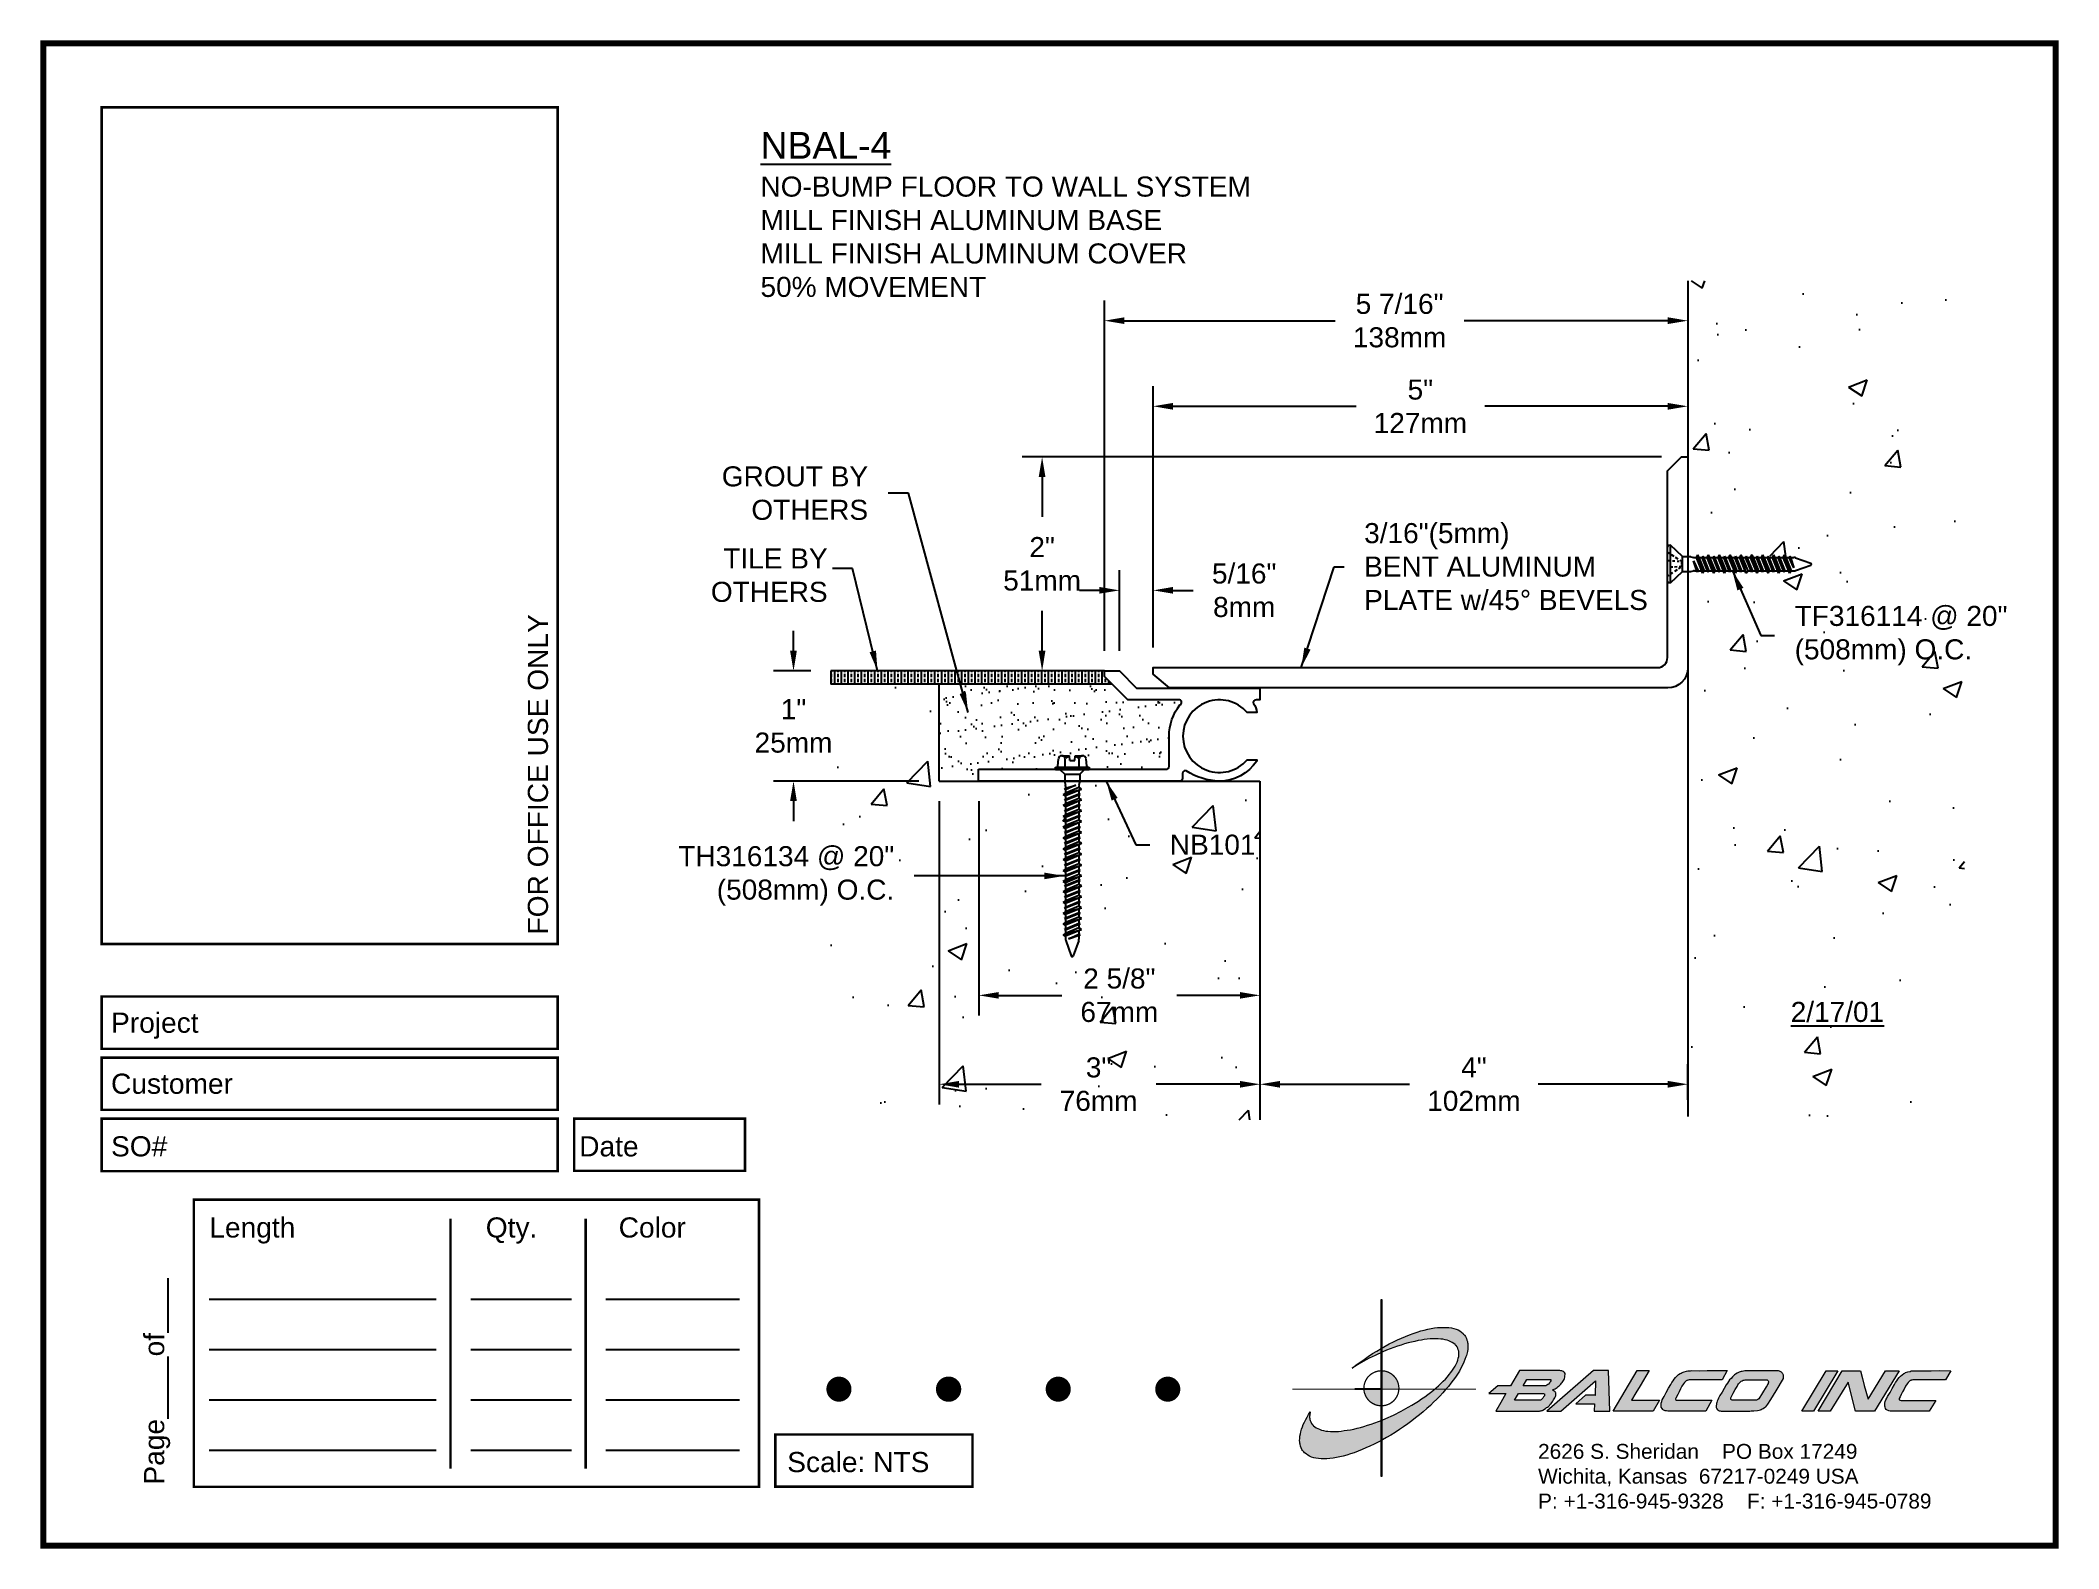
# Paper-space layout 'Layout1' of a CAD drawing. Header units: inches. Extents: x 0 to 10, y 0 to 7.5.
# The model-space entities are those that its viewports show. They can reach past a viewport. Long polylines and large blocks are cut down to what shows.
import ezdxf

# ---------------------------------------------------------------- set-up
doc = ezdxf.new("R2010")
doc.units = ezdxf.units.IN
doc.header["$MEASUREMENT"] = 0
for name, color, linetype in [('ANCHORS', 4, 'Continuous'), ('Border', 7, 'Continuous'), ('CONDITIONS', 1, 'Continuous'), ('DIMENSIONS', 3, 'Continuous'), ('METALS', 7, 'Continuous'), ('TEXT', 2, 'Continuous')]:
    doc.layers.add(name, color=color, linetype=linetype)
doc.styles.add('Arial', font='arial.ttf')
doc.dimstyles.new('Arial', dxfattribs={"dimtxt": 0.1875, "dimasz": 0.1875, "dimexe": 0.1875, "dimexo": 0.1875, "dimgap": 0.1875, "dimtad": 0, "dimtih": 1, "dimtoh": 1, "dimdec": 4, "dimzin": 3, "dimdsep": 46, "dimlunit": 4, "dimtxsty": 'Arial', "dimcen": 0.125, "dimadec": 0, "dimazin": 0, "dimtfac": 1, "dimtdec": 4, "dimtofl": 0, "dimtmove": 0, "dimatfit": 3, "dimfxl": 0, "dimfrac": 2, "dimtolj": 1, "dimtzin": 0, "dimarcsym": 0})

psp = doc.layouts.get("Layout1")

msp = doc.modelspace()

# ---------------------------------------------------------------- texts
at = {"layer": 'TEXT', "insert": (3.30635, 11.45628), "char_height": 0.25, "width": 5.0430838, "attachment_point": 1, "style": 'Arial'}
msp.add_mtext('{\\LNBAL-4\\P\\H0.75x;\\lNO-BUMP FLOOR TO WALL SYSTEM\\PMILL FINISH ALUMINUM BASE\\PMILL FINISH ALUMINUM COVER\\P50% MOVEMENT}', dxfattribs=at)
at = {"layer": 'TEXT', "char_height": 0.1875, "style": 'Arial'}
for s, insert, attachment_point in [('GROUT BY\\POTHERS', (4.31238, 8.07911), 6), ('3/16"(5mm)\\PBENT ALUMINUM\\PPLATE w/45° BEVELS', (8.94958, 7.39232), 4), ('TILE BY\\POTHERS', (3.93385, 7.31218), 6), ('TF316114 @ 20"\\P(508mm) O.C.', (12.97415, 6.74784), 4), ('TH316134 @ 20"\\P(508mm) O.C.', (4.55672, 4.50159), 6), ('NB101', (7.13303, 4.79254), 4), ('{\\L2/17/01}', (12.93706, 3.22874), 4)]:
    msp.add_mtext(s, dxfattribs=dict(at, insert=insert, attachment_point=attachment_point))

# ---------------------------------------------------------------- blocks, each defined once
blk = doc.blocks.new('CADlogo')
h = blk.add_hatch(color=256)
h.paths.add_polyline_path([(0.918, 1.81), (0.909, 1.81), (0.909, 1.322), (0.918, 1.327)])
h.paths.add_polyline_path([(0.918, 1.285), (0.909, 1.281), (0.909, 1.1), (0.918, 1.1)])
h.paths.add_polyline_path([(0.918, 0.917), (0.909, 0.917), (0.909, 0.762), (0.909, 0.753), (0.91, 0.753), (0.918, 0.753)])
h.paths.add_polyline_path([(0.918, 1.091), (0.918, 1.1), (0.91, 1.1), (0.909, 1.1), (0.909, 0.917), (0.918, 0.917), (0.918, 0.919), (0.915, 0.919)])
h.paths.add_polyline_path([(0.918, 0.412), (0.909, 0.407), (0.909, 0.049), (0.918, 0.049)])
h.paths.add_polyline_path([(0.918, 0.753), (0.909, 0.753), (0.909, 0.606), (0.918, 0.609)])
h.paths.add_polyline_path([(0.918, 0.609), (0.909, 0.606), (0.909, 0.407), (0.918, 0.412)])
h.paths.add_polyline_path([(0.918, 1.327), (0.909, 1.322), (0.909, 1.281), (0.918, 1.285)])
h = blk.add_hatch(color=175)
h.paths.add_polyline_path([(0.574, 0.51), (0.543, 0.506), (0.514, 0.502), (0.487, 0.499), (0.459, 0.499), (0.432, 0.497), (0.406, 0.499), (0.382, 0.5), (0.36, 0.502), (0.338, 0.508), (0.318, 0.511), (0.298, 0.519), (0.282, 0.526), (0.265, 0.533), (0.252, 0.543), (0.24, 0.553), (0.234, 0.559), (0.229, 0.564), (0.22, 0.577), (0.212, 0.592), (0.205, 0.607), (0.203, 0.616), (0.201, 0.627), (0.199, 0.643), (0.201, 0.66), (0.201, 0.671), (0.205, 0.682), (0.207, 0.694), (0.19, 0.667), (0.176, 0.641), (0.161, 0.616), (0.148, 0.59), (0.137, 0.566), (0.128, 0.543), (0.119, 0.519), (0.113, 0.495), (0.108, 0.473), (0.104, 0.451), (0.103, 0.44), (0.103, 0.429), (0.101, 0.409), (0.103, 0.391), (0.104, 0.38), (0.106, 0.371), (0.11, 0.352), (0.115, 0.336), (0.124, 0.318), (0.13, 0.31), (0.135, 0.301), (0.143, 0.294), (0.15, 0.286), (0.165, 0.274), (0.181, 0.263), (0.199, 0.254), (0.22, 0.244), (0.242, 0.237), (0.263, 0.232), (0.289, 0.228), (0.315, 0.226), (0.342, 0.226), (0.371, 0.226), (0.402, 0.23), (0.434, 0.233), (0.467, 0.239), (0.499, 0.246), (0.534, 0.254), (0.571, 0.263), (0.606, 0.275), (0.644, 0.286), (0.682, 0.301), (0.721, 0.318), (0.759, 0.334), (0.799, 0.352), (0.841, 0.371), (0.882, 0.393), (0.909, 0.407), (0.909, 0.606), (0.884, 0.596), (0.847, 0.583), (0.81, 0.57), (0.774, 0.559), (0.739, 0.548), (0.704, 0.537), (0.671, 0.53), (0.638, 0.522), (0.606, 0.515)])
h.paths.add_polyline_path([(1.18, 0.738), (1.109, 0.698), (1.034, 0.661), (0.957, 0.627), (0.918, 0.609), (0.918, 0.412), (0.924, 0.414), (0.964, 0.438), (1.006, 0.462), (1.05, 0.489), (1.092, 0.517), (1.134, 0.544), (1.174, 0.574), (1.215, 0.603), (1.253, 0.634), (1.291, 0.663), (1.328, 0.694), (1.365, 0.725), (1.399, 0.757), (1.432, 0.788), (1.463, 0.819), (1.494, 0.85), (1.524, 0.883), (1.554, 0.917), (1.44, 0.917), (1.429, 0.908), (1.401, 0.886), (1.374, 0.864), (1.343, 0.842), (1.312, 0.822), (1.28, 0.8), (1.248, 0.778), (1.215, 0.758)])
h.paths.add_polyline_path([(1.769, 1.382), (1.767, 1.393), (1.763, 1.404), (1.758, 1.422), (1.749, 1.441), (1.743, 1.45), (1.738, 1.457), (1.73, 1.464), (1.725, 1.472), (1.709, 1.485), (1.692, 1.496), (1.674, 1.506), (1.654, 1.514), (1.632, 1.521), (1.61, 1.527), (1.584, 1.53), (1.559, 1.532), (1.531, 1.532), (1.502, 1.532), (1.471, 1.53), (1.44, 1.527), (1.407, 1.521), (1.374, 1.514), (1.339, 1.505), (1.304, 1.496), (1.268, 1.485), (1.229, 1.472), (1.191, 1.457), (1.152, 1.442), (1.114, 1.426), (1.074, 1.408), (1.034, 1.388), (0.991, 1.367), (0.951, 1.346), (0.918, 1.327), (0.918, 1.285), (0.926, 1.289), (0.964, 1.305), (1.001, 1.32), (1.037, 1.333), (1.074, 1.346), (1.109, 1.356), (1.143, 1.367), (1.178, 1.378), (1.213, 1.386), (1.246, 1.393), (1.277, 1.4), (1.31, 1.406), (1.339, 1.41), (1.368, 1.413), (1.398, 1.417), (1.425, 1.417), (1.452, 1.419), (1.476, 1.417), (1.502, 1.415), (1.524, 1.413), (1.546, 1.408), (1.566, 1.404), (1.584, 1.397), (1.602, 1.389), (1.617, 1.382), (1.632, 1.373), (1.644, 1.362), (1.65, 1.356), (1.655, 1.351), (1.665, 1.338), (1.672, 1.325), (1.677, 1.309), (1.681, 1.294), (1.683, 1.278), (1.683, 1.261), (1.683, 1.252), (1.681, 1.243), (1.677, 1.225), (1.672, 1.207), (1.665, 1.186), (1.655, 1.166), (1.644, 1.146), (1.632, 1.126), (1.619, 1.106), (1.602, 1.084), (1.586, 1.062), (1.568, 1.04), (1.548, 1.018), (1.527, 0.996), (1.504, 0.974), (1.48, 0.952), (1.456, 0.93), (1.44, 0.917), (1.554, 0.917), (1.579, 0.945), (1.602, 0.976), (1.626, 1.007), (1.648, 1.038), (1.668, 1.067), (1.687, 1.097), (1.703, 1.128), (1.719, 1.155), (1.732, 1.185), (1.743, 1.212), (1.752, 1.239), (1.758, 1.252), (1.762, 1.265), (1.767, 1.291), (1.771, 1.314), (1.771, 1.327), (1.773, 1.338), (1.771, 1.362), (1.771, 1.373)])
h.paths.add_polyline_path([(0.867, 1.296), (0.825, 1.271), (0.781, 1.243), (0.741, 1.214), (0.701, 1.186), (0.66, 1.157), (0.622, 1.128), (0.675, 1.161), (0.732, 1.194), (0.79, 1.225), (0.82, 1.239), (0.851, 1.254), (0.909, 1.281), (0.909, 1.322)])
h = blk.add_hatch(color=256)
h.paths.add_polyline_path([(1.074, 0.991), (1.07, 1.001), (1.065, 1.011), (1.059, 1.021), (1.053, 1.03), (1.046, 1.038), (1.039, 1.047), (1.031, 1.054), (1.022, 1.062), (1.014, 1.068), (1.004, 1.074), (0.995, 1.08), (0.985, 1.085), (0.975, 1.089), (0.964, 1.093), (0.954, 1.096), (0.943, 1.098), (0.932, 1.099), (0.921, 1.1), (0.918, 1.1), (0.918, 0.917), (0.94, 0.917), (1.086, 0.917), (1.087, 0.927), (1.086, 0.938), (1.085, 0.949), (1.083, 0.96), (1.081, 0.97), (1.078, 0.981)])
h.paths.add_polyline_path([(0.909, 0.917), (0.739, 0.917), (0.74, 0.91), (0.741, 0.899), (0.743, 0.888), (0.746, 0.878), (0.75, 0.867), (0.754, 0.857), (0.758, 0.847), (0.764, 0.837), (0.77, 0.828), (0.776, 0.819), (0.783, 0.811), (0.791, 0.803), (0.799, 0.795), (0.808, 0.788), (0.817, 0.782), (0.826, 0.776), (0.836, 0.771), (0.846, 0.766), (0.856, 0.762), (0.867, 0.759), (0.877, 0.757), (0.888, 0.755), (0.899, 0.753), (0.909, 0.753)])
h.paths.add_polyline_path([(0.918, 1.1), (0.91, 1.1), (0.909, 1.1), (0.909, 0.917), (0.918, 0.917)])
h = blk.add_hatch(color=256)
h.paths.add_polyline_path([(2.148, 0.874), (2.098, 0.784), (2.049, 0.7), (2.484, 0.7), (2.491, 0.702), (2.501, 0.703), (2.508, 0.705), (2.512, 0.707), (2.517, 0.711), (2.532, 0.72), (2.546, 0.729), (2.554, 0.735), (2.563, 0.74), (2.572, 0.747), (2.581, 0.757), (2.59, 0.768), (2.599, 0.777), (2.616, 0.799), (2.623, 0.811), (2.63, 0.822), (2.636, 0.833), (2.641, 0.844), (2.645, 0.855), (2.647, 0.864), (2.647, 0.879), (2.645, 0.883), (2.641, 0.886), (2.638, 0.892), (2.629, 0.899), (2.619, 0.905), (2.612, 0.91), (2.64, 0.921), (2.658, 0.936), (2.669, 0.943), (2.678, 0.95), (2.694, 0.967), (2.702, 0.976), (2.709, 0.985), (2.716, 0.994), (2.722, 1.005), (2.727, 1.014), (2.731, 1.025), (2.735, 1.038), (2.736, 1.049), (2.738, 1.062), (2.738, 1.073), (2.733, 1.082), (2.727, 1.088), (2.72, 1.093), (2.713, 1.097), (2.704, 1.099), (2.694, 1.1), (2.685, 1.102), (2.674, 1.102), (2.285, 1.102), (2.195, 0.952), (2.069, 0.952), (1.981, 0.874)])
h.paths.add_polyline_path([(2.274, 0.874), (2.53, 0.874), (2.534, 0.865), (2.532, 0.852), (2.524, 0.841), (2.515, 0.828), (2.505, 0.815), (2.493, 0.81), (2.49, 0.808), (2.235, 0.808)], flags=16)
h.paths.add_polyline_path([(2.321, 0.952), (2.356, 1.014), (2.587, 1.014), (2.592, 1.014), (2.597, 1.014), (2.597, 1.003), (2.59, 0.991), (2.583, 0.98), (2.569, 0.966), (2.555, 0.958), (2.546, 0.952), (2.535, 0.952)], flags=16)
h.paths.add_polyline_path([(3.04, 1.002), (3.036, 0.859), (2.941, 0.859), (2.844, 0.773), (3.031, 0.773), (3.027, 0.7), (3.181, 0.7), (3.168, 1.102), (3.02, 1.102), (2.557, 0.7), (2.694, 0.7)])
h.paths.add_polyline_path([(3.214, 0.7), (3.611, 0.7), (3.675, 0.808), (3.397, 0.808), (3.441, 0.881), (3.483, 0.952), (3.574, 1.102), (3.454, 1.102)])
h.paths.add_polyline_path([(3.788, 0.965), (3.766, 0.927), (3.743, 0.885), (3.721, 0.846), (3.71, 0.83), (3.702, 0.811), (3.697, 0.795), (3.693, 0.778), (3.691, 0.769), (3.691, 0.76), (3.691, 0.749), (3.693, 0.74), (3.7, 0.727), (3.708, 0.716), (3.711, 0.714), (3.724, 0.705), (3.733, 0.702), (3.744, 0.702), (3.757, 0.7), (3.774, 0.7), (4.134, 0.7), (4.196, 0.808), (3.854, 0.808), (3.841, 0.808), (3.833, 0.816), (3.836, 0.826), (3.843, 0.841), (3.856, 0.864), (3.869, 0.892), (3.883, 0.921), (3.898, 0.949), (3.914, 0.972), (3.924, 0.983), (3.931, 0.992), (3.943, 1.002), (3.954, 1.008), (3.969, 1.011), (4.297, 1.011), (4.346, 1.102), (4.238, 1.102), (4.15, 1.102), (4.075, 1.1), (3.997, 1.102), (3.982, 1.1), (3.968, 1.1), (3.955, 1.099), (3.942, 1.097), (3.92, 1.089), (3.9, 1.082), (3.889, 1.078), (3.88, 1.073), (3.863, 1.062), (3.849, 1.049), (3.834, 1.035), (3.821, 1.018), (3.81, 1.002), (3.799, 0.983)])
h.paths.add_polyline_path([(4.509, 1.097), (4.496, 1.095), (4.485, 1.093), (4.476, 1.089), (4.465, 1.086), (4.447, 1.077), (4.43, 1.066), (4.421, 1.06), (4.414, 1.055), (4.399, 1.04), (4.386, 1.025), (4.372, 1.011), (4.361, 0.994), (4.35, 0.976), (4.337, 0.96), (4.317, 0.923), (4.297, 0.888), (4.275, 0.855), (4.26, 0.828), (4.255, 0.813), (4.247, 0.799), (4.244, 0.784), (4.242, 0.777), (4.24, 0.769), (4.238, 0.753), (4.238, 0.735), (4.246, 0.722), (4.251, 0.714), (4.253, 0.713), (4.257, 0.711), (4.262, 0.705), (4.269, 0.703), (4.278, 0.702), (4.289, 0.7), (4.564, 0.7), (4.571, 0.7), (4.584, 0.702), (4.613, 0.703), (4.648, 0.707), (4.664, 0.709), (4.677, 0.713), (4.686, 0.716), (4.694, 0.722), (4.705, 0.727), (4.717, 0.735), (4.73, 0.744), (4.741, 0.755), (4.752, 0.769), (4.781, 0.815), (4.833, 0.903), (4.906, 1.025), (4.908, 1.035), (4.908, 1.046), (4.906, 1.051), (4.906, 1.057), (4.9, 1.069), (4.893, 1.08), (4.889, 1.082), (4.888, 1.086), (4.88, 1.089), (4.873, 1.093), (4.866, 1.097), (4.856, 1.1), (4.846, 1.1), (4.844, 1.1), (4.73, 1.1), (4.626, 1.1), (4.58, 1.1), (4.542, 1.099), (4.524, 1.099)])
h.paths.add_polyline_path([(4.527, 1.011), (4.54, 1.011), (4.745, 1.011), (4.752, 1.003), (4.758, 0.998), (4.758, 0.985), (4.756, 0.98), (4.754, 0.974), (4.749, 0.965), (4.743, 0.956), (4.734, 0.941), (4.663, 0.821), (4.648, 0.812), (4.639, 0.81), (4.633, 0.808), (4.622, 0.808), (4.61, 0.808), (4.416, 0.808), (4.398, 0.808), (4.39, 0.813), (4.387, 0.813), (4.385, 0.819), (4.378, 0.825), (4.385, 0.832), (4.408, 0.877), (4.428, 0.914), (4.447, 0.945), (4.454, 0.96), (4.461, 0.971), (4.474, 0.986), (4.487, 0.996), (4.496, 1.002), (4.508, 1.009), (4.516, 1.009)], flags=16)
h.paths.add_polyline_path([(5.089, 0.698), (5.206, 0.698), (5.445, 1.1), (5.33, 1.099)])
h.paths.add_polyline_path([(5.489, 1.099), (5.252, 0.698), (5.37, 0.698), (5.548, 0.987), (5.621, 0.698), (5.811, 0.698), (6.055, 1.099), (5.919, 1.1), (5.749, 0.817), (5.709, 0.954), (5.691, 1.024), (5.672, 1.099)])
h.paths.add_polyline_path([(6.086, 1.06), (6.069, 1.047), (6.056, 1.035), (6.044, 1.018), (6.031, 1.002), (6.02, 0.983), (6.009, 0.965), (5.987, 0.925), (5.965, 0.885), (5.941, 0.846), (5.932, 0.828), (5.923, 0.811), (5.917, 0.795), (5.914, 0.778), (5.912, 0.769), (5.912, 0.758), (5.914, 0.749), (5.916, 0.738), (5.921, 0.725), (5.928, 0.716), (5.936, 0.709), (5.945, 0.705), (5.954, 0.702), (5.965, 0.7), (5.98, 0.7), (5.994, 0.7), (6.355, 0.7), (6.419, 0.806), (6.073, 0.806), (6.056, 0.811), (6.056, 0.821), (6.056, 0.826), (6.064, 0.841), (6.077, 0.864), (6.089, 0.892), (6.104, 0.919), (6.119, 0.947), (6.135, 0.972), (6.144, 0.983), (6.153, 0.992), (6.163, 1), (6.166, 1.003), (6.172, 1.005), (6.178, 1.008), (6.19, 1.011), (6.517, 1.011), (6.569, 1.1), (6.459, 1.102), (6.373, 1.1), (6.296, 1.1), (6.217, 1.1), (6.203, 1.1), (6.19, 1.099), (6.175, 1.099), (6.164, 1.095), (6.141, 1.089), (6.12, 1.082), (6.111, 1.077), (6.102, 1.073)])
blk.add_hatch(color=256).paths.add_polyline_path([(0.918, 0.609), (0.909, 0.606), (0.909, 0.407), (0.918, 0.412)])
for q in [(0.65, 0.917), (0.909, 0.648)]:
    blk.add_line((0.909, 0.917), q)
at = {"color": 7, "lineweight": 0}
for points in [[(0.909, 1.81), (0.918, 1.81), (0.918, 0.049), (0.909, 0.049), (0.909, 1.81)], [(2.738, 1.073), (2.733, 1.082), (2.727, 1.088), (2.72, 1.093), (2.713, 1.097), (2.704, 1.099), (2.694, 1.1), (2.685, 1.102), (2.674, 1.102), (2.285, 1.102), (2.195, 0.952), (2.069, 0.952), (1.981, 0.874), (2.148, 0.874), (2.098, 0.784), (2.049, 0.7), (2.484, 0.7), (2.491, 0.702), (2.501, 0.703), (2.508, 0.705), (2.512, 0.707), (2.517, 0.711), (2.532, 0.72), (2.546, 0.729), (2.554, 0.735), (2.563, 0.74), (2.572, 0.747), (2.581, 0.757), (2.59, 0.768), (2.599, 0.777), (2.616, 0.799), (2.623, 0.811), (2.63, 0.822), (2.636, 0.833), (2.641, 0.844), (2.645, 0.855), (2.647, 0.864), (2.647, 0.874), (2.647, 0.879), (2.645, 0.883), (2.641, 0.886), (2.638, 0.892), (2.629, 0.899), (2.619, 0.905), (2.612, 0.91), (2.64, 0.921), (2.658, 0.936), (2.669, 0.943), (2.678, 0.95), (2.694, 0.967), (2.702, 0.976), (2.709, 0.985), (2.716, 0.994), (2.722, 1.005), (2.727, 1.014), (2.731, 1.025), (2.735, 1.038), (2.736, 1.049), (2.738, 1.062), (2.738, 1.073), (2.738, 1.073)], [(2.587, 0.985), (2.583, 0.98), (2.572, 0.969), (2.565, 0.963), (2.555, 0.958), (2.546, 0.952), (2.535, 0.952), (2.321, 0.952), (2.356, 1.014), (2.587, 1.014), (2.592, 1.014), (2.594, 1.014), (2.596, 1.013), (2.597, 1.011), (2.597, 1.005), (2.596, 1), (2.59, 0.991), (2.587, 0.985), (2.587, 0.985)], [(3.027, 0.7), (3.181, 0.7), (3.168, 1.102), (3.02, 1.102), (2.557, 0.7), (2.694, 0.7), (3.04, 1.002), (3.036, 0.859), (3.038, 0.859), (2.941, 0.859), (2.844, 0.773), (3.031, 0.773), (3.027, 0.7), (3.027, 0.7)], [(3.214, 0.7), (3.454, 1.102), (3.574, 1.102), (3.483, 0.952), (3.441, 0.881), (3.397, 0.808), (3.675, 0.808), (3.611, 0.7), (3.214, 0.7), (3.214, 0.7)], [(3.969, 1.011), (3.96, 1.009), (3.955, 1.007), (3.949, 1.005), (3.946, 1.003), (3.94, 1), (3.931, 0.992), (3.924, 0.983), (3.914, 0.972), (3.898, 0.949), (3.883, 0.921), (3.869, 0.892), (3.856, 0.864), (3.843, 0.841), (3.836, 0.826), (3.834, 0.821), (3.834, 0.817), (3.836, 0.813), (3.839, 0.81), (3.847, 0.808), (3.854, 0.808), (4.196, 0.808), (4.134, 0.7), (3.774, 0.7), (3.757, 0.7), (3.744, 0.702), (3.733, 0.702), (3.724, 0.705), (3.715, 0.711), (3.711, 0.713), (3.708, 0.716), (3.7, 0.727), (3.693, 0.74), (3.691, 0.749), (3.691, 0.76), (3.691, 0.769), (3.693, 0.778), (3.697, 0.795), (3.702, 0.811), (3.71, 0.83), (3.721, 0.846), (3.743, 0.885), (3.766, 0.927), (3.788, 0.965), (3.799, 0.983), (3.81, 1.002), (3.821, 1.018), (3.834, 1.035), (3.849, 1.049), (3.863, 1.062), (3.88, 1.073), (3.889, 1.078), (3.9, 1.082), (3.92, 1.089), (3.942, 1.097), (3.955, 1.099), (3.968, 1.1), (3.982, 1.1), (3.997, 1.102), (4.075, 1.1), (4.15, 1.102), (4.238, 1.102), (4.346, 1.102), (4.297, 1.011), (3.969, 1.011), (3.969, 1.011)], [(4.846, 1.1), (4.844, 1.1), (4.73, 1.1), (4.626, 1.1), (4.58, 1.1), (4.542, 1.099), (4.524, 1.099), (4.509, 1.097), (4.496, 1.095), (4.485, 1.093), (4.476, 1.089), (4.465, 1.086), (4.447, 1.077), (4.43, 1.066), (4.421, 1.06), (4.414, 1.055), (4.399, 1.04), (4.386, 1.025), (4.372, 1.011), (4.361, 0.994), (4.35, 0.976), (4.337, 0.96), (4.317, 0.923), (4.297, 0.888), (4.275, 0.855), (4.26, 0.828), (4.255, 0.813), (4.247, 0.799), (4.244, 0.784), (4.242, 0.777), (4.24, 0.769), (4.238, 0.753), (4.238, 0.735), (4.246, 0.722), (4.251, 0.714), (4.253, 0.713), (4.257, 0.711), (4.262, 0.705), (4.269, 0.703), (4.278, 0.702), (4.289, 0.7), (4.564, 0.7), (4.571, 0.7), (4.584, 0.702), (4.613, 0.703), (4.648, 0.707), (4.664, 0.709), (4.677, 0.713), (4.686, 0.716), (4.694, 0.722), (4.705, 0.727), (4.717, 0.735), (4.73, 0.744), (4.741, 0.755), (4.752, 0.769), (4.781, 0.815), (4.833, 0.903), (4.906, 1.025), (4.908, 1.035), (4.908, 1.046), (4.906, 1.051), (4.906, 1.057), (4.9, 1.069), (4.897, 1.075), (4.893, 1.08), (4.889, 1.082), (4.888, 1.086), (4.88, 1.089), (4.873, 1.093), (4.866, 1.097), (4.856, 1.1), (4.846, 1.1), (4.846, 1.1)], [(4.734, 0.941), (4.663, 0.821), (4.653, 0.815), (4.646, 0.811), (4.639, 0.81), (4.633, 0.808), (4.622, 0.808), (4.61, 0.808), (4.416, 0.808), (4.403, 0.808), (4.396, 0.81), (4.39, 0.813), (4.388, 0.813), (4.386, 0.815), (4.385, 0.819), (4.383, 0.821), (4.383, 0.826), (4.383, 0.83), (4.385, 0.832), (4.408, 0.877), (4.428, 0.914), (4.447, 0.945), (4.454, 0.96), (4.461, 0.971), (4.471, 0.982), (4.478, 0.989), (4.487, 0.996), (4.496, 1.002), (4.505, 1.007), (4.511, 1.009), (4.516, 1.009), (4.527, 1.011), (4.54, 1.011), (4.743, 1.011), (4.749, 1.007), (4.752, 1.003), (4.756, 1), (4.758, 0.994), (4.758, 0.985), (4.756, 0.98), (4.754, 0.974), (4.749, 0.965), (4.743, 0.956), (4.734, 0.941), (4.734, 0.941)], [(5.089, 0.698), (5.33, 1.099), (5.445, 1.1), (5.206, 0.698), (5.091, 0.698), (5.089, 0.698), (5.089, 0.698)], [(5.811, 0.698), (5.621, 0.698), (5.548, 0.987), (5.37, 0.698), (5.252, 0.698), (5.489, 1.099), (5.672, 1.099), (5.691, 1.024), (5.709, 0.954), (5.749, 0.817), (5.919, 1.1), (6.055, 1.099), (5.811, 0.698), (5.811, 0.698)], [(6.19, 1.011), (6.181, 1.009), (6.175, 1.007), (6.172, 1.005), (6.166, 1.003), (6.163, 1), (6.153, 0.992), (6.144, 0.983), (6.135, 0.972), (6.119, 0.947), (6.104, 0.919), (6.089, 0.892), (6.077, 0.864), (6.064, 0.841), (6.056, 0.826), (6.056, 0.821), (6.056, 0.815), (6.058, 0.811), (6.062, 0.81), (6.067, 0.808), (6.077, 0.806), (6.419, 0.806), (6.355, 0.7), (5.994, 0.7), (5.98, 0.7), (5.965, 0.7), (5.954, 0.702), (5.945, 0.705), (5.936, 0.709), (5.932, 0.713), (5.928, 0.716), (5.921, 0.725), (5.916, 0.738), (5.914, 0.749), (5.912, 0.758), (5.912, 0.769), (5.914, 0.778), (5.917, 0.795), (5.923, 0.811), (5.932, 0.828), (5.941, 0.846), (5.965, 0.885), (5.987, 0.925), (6.009, 0.965), (6.02, 0.983), (6.031, 1.002), (6.044, 1.018), (6.056, 1.035), (6.069, 1.047), (6.086, 1.06), (6.102, 1.073), (6.111, 1.077), (6.12, 1.082), (6.141, 1.089), (6.164, 1.095), (6.175, 1.099), (6.19, 1.099), (6.203, 1.1), (6.217, 1.1), (6.296, 1.1), (6.373, 1.1), (6.459, 1.102), (6.569, 1.1), (6.517, 1.011), (6.19, 1.011), (6.19, 1.011)], [(2.484, 0.808), (2.235, 0.808), (2.274, 0.874), (2.524, 0.874), (2.53, 0.872), (2.532, 0.87), (2.533, 0.866), (2.533, 0.863), (2.532, 0.852), (2.524, 0.841), (2.515, 0.828), (2.506, 0.817), (2.501, 0.813), (2.493, 0.81), (2.49, 0.808), (2.486, 0.808), (2.484, 0.808), (2.484, 0.808)]]:
    blk.add_lwpolyline(points, dxfattribs=at)
at = {"color": 175, "lineweight": 0}
blk.add_lwpolyline([(1.758, 1.422), (1.763, 1.404), (1.767, 1.393), (1.769, 1.382), (1.771, 1.373), (1.771, 1.362), (1.773, 1.338), (1.771, 1.327), (1.771, 1.314), (1.767, 1.291), (1.762, 1.265), (1.758, 1.252), (1.752, 1.239), (1.743, 1.212), (1.732, 1.185), (1.719, 1.155), (1.703, 1.128), (1.687, 1.097), (1.668, 1.067), (1.648, 1.038), (1.626, 1.007), (1.602, 0.976), (1.579, 0.945), (1.551, 0.914), (1.524, 0.883), (1.494, 0.85), (1.463, 0.819), (1.432, 0.788), (1.399, 0.757), (1.365, 0.725), (1.328, 0.694), (1.291, 0.663), (1.253, 0.634), (1.215, 0.603), (1.174, 0.574), (1.134, 0.544), (1.092, 0.517), (1.05, 0.489), (1.006, 0.462), (0.964, 0.438), (0.924, 0.414), (0.882, 0.393), (0.841, 0.371), (0.799, 0.352), (0.759, 0.334), (0.721, 0.318), (0.682, 0.301), (0.644, 0.286), (0.606, 0.275), (0.571, 0.263), (0.534, 0.254), (0.499, 0.246), (0.467, 0.239), (0.434, 0.233), (0.402, 0.23), (0.371, 0.226), (0.342, 0.226), (0.315, 0.226), (0.289, 0.228), (0.263, 0.232), (0.242, 0.237), (0.22, 0.244), (0.199, 0.254), (0.181, 0.263), (0.165, 0.274), (0.15, 0.286), (0.143, 0.294), (0.135, 0.301), (0.13, 0.31), (0.124, 0.318), (0.115, 0.336), (0.11, 0.352), (0.106, 0.371), (0.104, 0.38), (0.103, 0.391), (0.101, 0.409), (0.103, 0.429), (0.103, 0.44), (0.104, 0.451), (0.108, 0.473), (0.113, 0.495), (0.119, 0.519), (0.128, 0.543), (0.137, 0.566), (0.148, 0.59), (0.161, 0.616), (0.176, 0.641), (0.19, 0.667), (0.207, 0.694), (0.205, 0.682), (0.201, 0.671), (0.201, 0.66), (0.199, 0.649), (0.199, 0.638), (0.201, 0.627), (0.203, 0.616), (0.205, 0.607), (0.212, 0.592), (0.22, 0.577), (0.229, 0.564), (0.234, 0.559), (0.24, 0.553), (0.252, 0.543), (0.265, 0.533), (0.282, 0.526), (0.298, 0.519), (0.318, 0.511), (0.338, 0.508), (0.36, 0.502), (0.382, 0.5), (0.406, 0.499), (0.432, 0.497), (0.459, 0.499), (0.487, 0.499), (0.514, 0.502), (0.543, 0.506), (0.574, 0.51), (0.606, 0.515), (0.638, 0.522), (0.671, 0.53), (0.704, 0.537), (0.739, 0.548), (0.774, 0.559), (0.81, 0.57), (0.847, 0.583), (0.884, 0.596), (0.92, 0.61), (0.957, 0.627), (1.034, 0.661), (1.109, 0.698), (1.18, 0.738), (1.215, 0.758), (1.248, 0.778), (1.28, 0.8), (1.312, 0.822), (1.343, 0.842), (1.374, 0.864), (1.401, 0.886), (1.429, 0.908), (1.456, 0.93), (1.48, 0.952), (1.504, 0.974), (1.527, 0.996), (1.548, 1.018), (1.568, 1.04), (1.586, 1.062), (1.602, 1.084), (1.619, 1.106), (1.632, 1.126), (1.644, 1.146), (1.655, 1.166), (1.665, 1.186), (1.672, 1.207), (1.677, 1.225), (1.681, 1.243), (1.683, 1.252), (1.683, 1.261), (1.683, 1.278), (1.681, 1.294), (1.677, 1.309), (1.672, 1.325), (1.665, 1.338), (1.655, 1.351), (1.65, 1.356), (1.644, 1.362), (1.632, 1.373), (1.617, 1.382), (1.602, 1.389), (1.584, 1.397), (1.566, 1.404), (1.546, 1.408), (1.524, 1.413), (1.502, 1.415), (1.476, 1.417), (1.452, 1.419), (1.425, 1.417), (1.398, 1.417), (1.368, 1.413), (1.339, 1.41), (1.31, 1.406), (1.277, 1.4), (1.246, 1.393), (1.213, 1.386), (1.178, 1.378), (1.143, 1.367), (1.109, 1.356), (1.074, 1.346), (1.037, 1.333), (1.001, 1.32), (0.964, 1.305), (0.926, 1.289), (0.851, 1.254), (0.82, 1.239), (0.79, 1.225), (0.732, 1.194), (0.675, 1.161), (0.622, 1.128), (0.66, 1.157), (0.701, 1.186), (0.741, 1.214), (0.781, 1.243), (0.825, 1.271), (0.867, 1.296), (0.909, 1.322), (0.951, 1.346), (0.991, 1.367), (1.034, 1.388), (1.074, 1.408), (1.114, 1.426), (1.152, 1.442), (1.191, 1.457), (1.229, 1.472), (1.268, 1.485), (1.304, 1.496), (1.339, 1.505), (1.374, 1.514), (1.407, 1.521), (1.44, 1.527), (1.471, 1.53), (1.502, 1.532), (1.531, 1.532), (1.559, 1.532), (1.584, 1.53), (1.61, 1.527), (1.632, 1.521), (1.654, 1.514), (1.674, 1.506), (1.692, 1.496), (1.709, 1.485), (1.725, 1.472), (1.73, 1.464), (1.738, 1.457), (1.743, 1.45), (1.749, 1.441), (1.758, 1.422), (1.758, 1.422)], dxfattribs=at)
at = {"color": 7, "lineweight": 0, "const_width": 0.0128}
blk.add_lwpolyline([(1.087, 0.927), (1.086, 0.938), (1.085, 0.949), (1.083, 0.96), (1.081, 0.97), (1.078, 0.981), (1.074, 0.991), (1.07, 1.001), (1.065, 1.011), (1.059, 1.021), (1.053, 1.03), (1.046, 1.038), (1.039, 1.047), (1.031, 1.054), (1.022, 1.062), (1.014, 1.068), (1.004, 1.074), (0.995, 1.08), (0.985, 1.085), (0.975, 1.089), (0.964, 1.093), (0.954, 1.096), (0.943, 1.098), (0.932, 1.099), (0.921, 1.1), (0.91, 1.1), (0.899, 1.1), (0.888, 1.099), (0.877, 1.097), (0.867, 1.094), (0.856, 1.091), (0.846, 1.087), (0.836, 1.082), (0.826, 1.077), (0.817, 1.071), (0.808, 1.065), (0.799, 1.058), (0.791, 1.05), (0.783, 1.043), (0.776, 1.034), (0.77, 1.025), (0.764, 1.016), (0.758, 1.006), (0.754, 0.996), (0.75, 0.986), (0.746, 0.976), (0.743, 0.965), (0.741, 0.954), (0.74, 0.943), (0.739, 0.932), (0.739, 0.921), (0.74, 0.91), (0.741, 0.899), (0.743, 0.888), (0.746, 0.878), (0.75, 0.867), (0.754, 0.857), (0.758, 0.847), (0.764, 0.837), (0.77, 0.828), (0.776, 0.819), (0.783, 0.811), (0.791, 0.803), (0.799, 0.795), (0.808, 0.788), (0.817, 0.782), (0.826, 0.776), (0.836, 0.771), (0.846, 0.766), (0.856, 0.762), (0.867, 0.759), (0.877, 0.757), (0.888, 0.755), (0.899, 0.753), (0.91, 0.753), (0.921, 0.753), (0.932, 0.754), (0.943, 0.756), (0.954, 0.758), (0.964, 0.761), (0.975, 0.764), (0.985, 0.769), (0.995, 0.773), (1.004, 0.779), (1.014, 0.785), (1.022, 0.792), (1.031, 0.799), (1.039, 0.807), (1.046, 0.815), (1.053, 0.824), (1.059, 0.833), (1.065, 0.842), (1.07, 0.852), (1.074, 0.862), (1.078, 0.872), (1.081, 0.883), (1.083, 0.894), (1.085, 0.905), (1.086, 0.916), (1.087, 0.927)], dxfattribs=at)
at = {"color": 7, "lineweight": 0}
blk.add_lwpolyline([(1.853, 0.917, 0.0091, 0.0091, 0), (0.029, 0.917, 0.00366, 0.00366, 0), (0.029, 0.917, 0.00366, 0.00366, 0)], format="xyseb", dxfattribs=at)
blk = doc.blocks.new('ACADlogo')
blk.add_blockref('CADlogo', (-0.011, 7.152))
blk = doc.blocks.new('ejccornerdetailsheet')
at = {"layer": 'Border', "color": 253}
for p, q in [((0.823, 1.224), (1.95, 1.224)), ((2.122, 1.224), (2.622, 1.224)), ((2.794, 1.224), (3.457, 1.224)), ((0.823, 0.974), (1.95, 0.974)), ((2.122, 0.974), (2.622, 0.974)), ((2.794, 0.974), (3.457, 0.974)), ((0.823, 0.724), (1.95, 0.724)), ((2.122, 0.724), (2.622, 0.724)), ((2.794, 0.724), (3.457, 0.724)), ((0.823, 0.474), (1.95, 0.474)), ((2.122, 0.474), (2.622, 0.474)), ((2.794, 0.474), (3.457, 0.474))]:
    blk.add_line(p, q, dxfattribs=at)
at = {"layer": 'Border'}
for points, const_width in [([(0, 7.461), (9.993, 7.461), (9.993, 0), (0, 0)], 0.03), ([(0.289, 7.143), (2.554, 7.143), (2.554, 2.988), (0.289, 2.988)], 0.0125), ([(0.289, 2.727), (2.554, 2.727), (2.554, 2.467), (0.289, 2.467)], 0.0125), ([(0.289, 2.423), (2.554, 2.423), (2.554, 2.164), (0.289, 2.164)], 0.0125), ([(0.289, 2.12), (2.554, 2.12), (2.554, 1.86), (0.289, 1.86)], 0.0125), ([(2.636, 1.861), (2.636, 2.12), (3.484, 2.12), (3.484, 1.861)], 0.0125), ([(3.554, 0.292), (0.747, 0.292), (0.747, 1.718), (3.554, 1.718)], 0.0125), ([(3.635, 0.552), (4.614, 0.552), (4.614, 0.293), (3.635, 0.293)], 0.0125)]:
    blk.add_lwpolyline(points, close=True, dxfattribs=dict(at, const_width=const_width))
at = {"layer": 'Border', "const_width": 0.0125}
for points in [[(2.022, 1.623), (2.022, 0.382)], [(2.693, 1.623), (2.693, 0.382)]]:
    blk.add_lwpolyline(points, dxfattribs=at)
at = {"layer": 'Border', "color": 175, "const_width": 0.0625}
for points in [[(3.92, 0.777, 1), (3.982, 0.777, 1)], [(4.464, 0.777, 1), (4.527, 0.777, 1)], [(5.009, 0.777, 1), (5.071, 0.777, 1)], [(5.553, 0.777, 1), (5.615, 0.777, 1)]]:
    blk.add_lwpolyline(points, format="xyb", close=True, dxfattribs=at)
at = {"layer": 'Border', "xscale": 0.5, "yscale": 0.5, "zscale": 0.5}
blk.add_blockref('ACADlogo', (6.194, -3.258), dxfattribs=at)
at = {"layer": 'Border', "style": 'Arial'}
for s, p in [('FOR OFFICE USE ONLY', (2.506, 3.035)), ('Page%%u        %%uof%%u       ', (0.6, 0.303))]:
    blk.add_text(s, height=0.1, rotation=90, dxfattribs=at).set_placement(p)
for s, p in [('Project', (0.336, 2.547)), ('Customer', (0.336, 2.244)), ('SO#', (0.336, 1.933)), ('Date', (2.661, 1.933)), ('Length', (0.824, 1.53)), ('Qty.', (2.197, 1.53)), ('Color', (2.857, 1.53)), ('Scale: NTS', (3.694, 0.365))]:
    blk.add_text(s, height=0.1, dxfattribs=at).set_placement(p)
at = {"layer": 'Border', "insert": (7.423, 0.505), "char_height": 0.074, "width": 2.3438, "attachment_point": 1, "style": 'Arial'}
blk.add_mtext('2626 S. Sheridan    PO Box 17249\\PWichita, Kansas  67217-0249 USA \\PP: +1-316-945-9328    F: +1-316-945-0789', dxfattribs=at)
blk = doc.blocks.new('Th316134')
for p, q in [((-0.157, 1.75), (-0.157, 1.769)), ((-0.157, 1.769), (0.157, 1.769)), ((-0.157, 1.75), (0.157, 1.75)), ((-0.135, 1.779), (-0.129, 1.85)), ((-0.115, 1.75), (-0.07, 1.705)), ((-0.097, 1.877), (-0.027, 1.877)), ((-0.07, 1.705), (-0.07, 1.638)), ((-0.07, 1.705), (0.07, 1.705)), ((-0.065, 1.769), (-0.065, 1.85)), ((-0.023, 1.833), (-0.027, 1.877)), ((-0.023, 1.833), (0.023, 1.833)), ((0.023, 1.833), (0.027, 1.877)), ((0.027, 1.877), (0.097, 1.877)), ((0.064, 1.769), (0.064, 1.85)), ((0.115, 1.75), (0.07, 1.705)), ((0.07, 1.705), (0.07, 1.638)), ((0.135, 1.779), (0.129, 1.85)), ((0.157, 1.769), (0.157, 1.75)), ((-0.086, 1.516), (0.086, 1.566)), ((-0.086, 1.516), (-0.062, 1.529)), ((-0.086, 1.516), (-0.062, 1.503)), ((-0.074, 1.566), (0.032, 1.603)), ((-0.074, 1.566), (-0.062, 1.573)), ((-0.074, 1.566), (-0.062, 1.56)), ((-0.074, 1.465), (0.074, 1.516)), ((-0.069, 1.628), (-0.063, 1.602)), ((-0.062, 1.573), (0.032, 1.603)), ((0.032, 1.603), (-0.062, 1.56)), ((-0.062, 1.593), (-0.062, 1.573)), ((0.062, 1.579), (-0.062, 1.529)), ((-0.062, 1.56), (-0.062, 1.529)), ((0.062, 1.553), (-0.062, 1.503)), ((-0.062, 1.471), (0.062, 1.522)), ((0.062, 1.509), (-0.062, 1.459)), ((0.062, 1.593), (0.062, 1.579)), ((0.086, 1.566), (0.062, 1.579)), ((0.086, 1.566), (0.062, 1.553)), ((0.062, 1.553), (0.062, 1.522)), ((0.074, 1.516), (0.062, 1.522)), ((0.074, 1.516), (0.062, 1.509)), ((0.062, 1.509), (0.062, 1.478)), ((0.069, 1.628), (0.063, 1.602)), ((-0.086, 1.414), (0.086, 1.465)), ((-0.086, 1.414), (-0.062, 1.427)), ((-0.086, 1.414), (-0.062, 1.401)), ((-0.086, 1.313), (0.086, 1.363)), ((-0.086, 1.313), (-0.062, 1.325)), ((-0.074, 1.465), (-0.062, 1.471)), ((-0.074, 1.465), (-0.062, 1.459)), ((-0.074, 1.363), (0.074, 1.414)), ((-0.074, 1.363), (-0.062, 1.369)), ((-0.074, 1.363), (-0.062, 1.357)), ((-0.062, 1.503), (-0.062, 1.471)), ((0.062, 1.478), (-0.062, 1.427)), ((-0.062, 1.459), (-0.062, 1.427)), ((0.062, 1.452), (-0.062, 1.401)), ((-0.062, 1.369), (0.062, 1.42)), ((0.062, 1.408), (-0.062, 1.357)), ((-0.062, 1.401), (-0.062, 1.369)), ((0.062, 1.376), (-0.062, 1.325)), ((-0.062, 1.357), (-0.062, 1.325)), ((0.062, 1.35), (-0.062, 1.3)), ((0.086, 1.465), (0.062, 1.478)), ((0.086, 1.465), (0.062, 1.452)), ((0.062, 1.452), (0.062, 1.42)), ((0.074, 1.414), (0.062, 1.42)), ((0.074, 1.414), (0.062, 1.408)), ((0.062, 1.408), (0.062, 1.376)), ((0.086, 1.363), (0.062, 1.376)), ((0.086, 1.363), (0.062, 1.35)), ((0.062, 1.35), (0.062, 1.319)), ((-0.086, 1.313), (-0.062, 1.3)), ((-0.086, 1.211), (0.086, 1.262)), ((-0.086, 1.211), (-0.062, 1.224)), ((-0.086, 1.211), (-0.062, 1.198)), ((-0.086, 1.109), (0.086, 1.16)), ((-0.074, 1.262), (0.074, 1.313)), ((-0.074, 1.262), (-0.062, 1.268)), ((-0.074, 1.262), (-0.062, 1.256)), ((-0.074, 1.16), (0.074, 1.211)), ((-0.074, 1.16), (-0.062, 1.166)), ((-0.074, 1.16), (-0.062, 1.154)), ((-0.062, 1.268), (0.062, 1.319)), ((0.062, 1.306), (-0.062, 1.256)), ((-0.062, 1.3), (-0.062, 1.268)), ((0.062, 1.275), (-0.062, 1.224)), ((-0.062, 1.256), (-0.062, 1.224)), ((0.062, 1.249), (-0.062, 1.198)), ((-0.062, 1.166), (0.062, 1.217)), ((0.062, 1.205), (-0.062, 1.154)), ((-0.062, 1.198), (-0.062, 1.166)), ((0.062, 1.173), (-0.062, 1.122)), ((-0.062, 1.154), (-0.062, 1.122)), ((0.062, 1.147), (-0.062, 1.096)), ((0.074, 1.313), (0.062, 1.319)), ((0.074, 1.313), (0.062, 1.306)), ((0.062, 1.306), (0.062, 1.275)), ((0.086, 1.262), (0.062, 1.275)), ((0.086, 1.262), (0.062, 1.249)), ((0.062, 1.249), (0.062, 1.217)), ((0.074, 1.211), (0.062, 1.217)), ((0.074, 1.211), (0.062, 1.205)), ((0.062, 1.205), (0.062, 1.173)), ((0.086, 1.16), (0.062, 1.173)), ((0.086, 1.16), (0.062, 1.147)), ((0.062, 1.147), (0.062, 1.116)), ((-0.086, 1.109), (-0.062, 1.122)), ((-0.086, 1.109), (-0.062, 1.096)), ((-0.086, 1.008), (0.086, 1.059)), ((-0.086, 1.008), (-0.062, 1.021)), ((-0.086, 1.008), (-0.062, 0.995)), ((-0.086, 0.906), (0.086, 0.957)), ((-0.074, 1.059), (0.074, 1.109)), ((-0.074, 1.059), (-0.062, 1.065)), ((-0.074, 1.059), (-0.062, 1.052)), ((-0.074, 0.957), (0.074, 1.008)), ((-0.074, 0.957), (-0.062, 0.963)), ((-0.074, 0.957), (-0.062, 0.951)), ((-0.062, 1.065), (0.062, 1.116)), ((0.062, 1.103), (-0.062, 1.052)), ((-0.062, 1.096), (-0.062, 1.065)), ((0.062, 1.072), (-0.062, 1.021)), ((-0.062, 1.052), (-0.062, 1.021)), ((0.062, 1.046), (-0.062, 0.995)), ((-0.062, 0.963), (0.062, 1.014)), ((0.062, 1.002), (-0.062, 0.951)), ((-0.062, 0.995), (-0.062, 0.963)), ((0.062, 0.97), (-0.062, 0.919)), ((-0.062, 0.951), (-0.062, 0.919)), ((0.062, 0.944), (-0.062, 0.893)), ((0.074, 1.109), (0.062, 1.116)), ((0.074, 1.109), (0.062, 1.103)), ((0.062, 1.103), (0.062, 1.072)), ((0.086, 1.059), (0.062, 1.072)), ((0.086, 1.059), (0.062, 1.046)), ((0.062, 1.046), (0.062, 1.014)), ((0.074, 1.008), (0.062, 1.014)), ((0.074, 1.008), (0.062, 1.002)), ((0.062, 1.002), (0.062, 0.97)), ((0.086, 0.957), (0.062, 0.97)), ((0.086, 0.957), (0.062, 0.944)), ((0.062, 0.944), (0.062, 0.912)), ((-0.086, 0.906), (-0.062, 0.919)), ((-0.086, 0.906), (-0.062, 0.893)), ((-0.086, 0.805), (0.086, 0.855)), ((-0.086, 0.805), (-0.062, 0.818)), ((-0.086, 0.805), (-0.062, 0.792)), ((-0.074, 0.855), (0.074, 0.906)), ((-0.074, 0.855), (-0.062, 0.862)), ((-0.074, 0.855), (-0.062, 0.849)), ((-0.074, 0.754), (0.074, 0.805)), ((-0.074, 0.754), (-0.062, 0.76)), ((-0.062, 0.862), (0.062, 0.912)), ((0.062, 0.9), (-0.062, 0.849)), ((-0.062, 0.893), (-0.062, 0.862)), ((0.062, 0.868), (-0.062, 0.818)), ((-0.062, 0.849), (-0.062, 0.818)), ((0.062, 0.843), (-0.062, 0.792)), ((-0.062, 0.76), (0.062, 0.811)), ((0.062, 0.799), (-0.062, 0.748)), ((-0.062, 0.792), (-0.062, 0.76)), ((0.062, 0.767), (-0.062, 0.716)), ((0.074, 0.906), (0.062, 0.912)), ((0.074, 0.906), (0.062, 0.9)), ((0.062, 0.9), (0.062, 0.868)), ((0.086, 0.855), (0.062, 0.868)), ((0.086, 0.855), (0.062, 0.843)), ((0.062, 0.843), (0.062, 0.811)), ((0.074, 0.805), (0.062, 0.811)), ((0.074, 0.805), (0.062, 0.799)), ((0.062, 0.799), (0.062, 0.767)), ((0.086, 0.754), (0.062, 0.767)), ((-0.086, 0.703), (0.086, 0.754)), ((-0.086, 0.703), (-0.062, 0.716)), ((-0.086, 0.703), (-0.062, 0.69)), ((-0.086, 0.609), (0.086, 0.66)), ((-0.086, 0.609), (-0.062, 0.622)), ((-0.086, 0.609), (-0.062, 0.596)), ((-0.074, 0.754), (-0.062, 0.748)), ((-0.074, 0.66), (0.074, 0.711)), ((-0.074, 0.66), (-0.062, 0.666)), ((-0.074, 0.66), (-0.062, 0.654)), ((-0.074, 0.559), (0.074, 0.609)), ((-0.062, 0.748), (-0.062, 0.716)), ((0.062, 0.741), (-0.062, 0.69)), ((-0.062, 0.666), (0.062, 0.717)), ((0.062, 0.705), (-0.062, 0.654)), ((-0.062, 0.698), (-0.062, 0.666)), ((0.062, 0.673), (-0.062, 0.622)), ((-0.062, 0.654), (-0.062, 0.622)), ((0.062, 0.647), (-0.062, 0.596)), ((-0.062, 0.565), (0.062, 0.616)), ((0.062, 0.603), (-0.062, 0.552)), ((-0.062, 0.596), (-0.062, 0.565)), ((0.062, 0.572), (-0.062, 0.521)), ((0.086, 0.754), (0.062, 0.741)), ((0.062, 0.749), (0.062, 0.717)), ((0.074, 0.711), (0.062, 0.717)), ((0.074, 0.711), (0.062, 0.705)), ((0.062, 0.705), (0.062, 0.673)), ((0.086, 0.66), (0.062, 0.673)), ((0.086, 0.66), (0.062, 0.647)), ((0.062, 0.647), (0.062, 0.616)), ((0.074, 0.609), (0.062, 0.616)), ((0.074, 0.609), (0.062, 0.603)), ((0.062, 0.603), (0.062, 0.572)), ((0.086, 0.559), (0.062, 0.572)), ((-0.086, 0.508), (0.086, 0.559)), ((-0.086, 0.508), (-0.062, 0.521)), ((-0.086, 0.508), (-0.062, 0.495)), ((-0.086, 0.406), (0.086, 0.457)), ((-0.086, 0.406), (-0.062, 0.419)), ((-0.086, 0.406), (-0.062, 0.393)), ((-0.074, 0.559), (-0.062, 0.565)), ((-0.074, 0.559), (-0.062, 0.552)), ((-0.074, 0.457), (0.074, 0.508)), ((-0.074, 0.457), (-0.062, 0.463)), ((-0.074, 0.457), (-0.062, 0.451)), ((-0.074, 0.355), (0.074, 0.406)), ((-0.062, 0.552), (-0.062, 0.521)), ((0.062, 0.546), (-0.062, 0.495)), ((-0.062, 0.463), (0.062, 0.514)), ((0.062, 0.502), (-0.062, 0.451)), ((-0.062, 0.495), (-0.062, 0.463)), ((0.062, 0.47), (-0.062, 0.419)), ((-0.062, 0.451), (-0.062, 0.419)), ((0.062, 0.444), (-0.062, 0.393)), ((-0.062, 0.362), (0.062, 0.412)), ((0.062, 0.4), (-0.062, 0.349)), ((-0.062, 0.393), (-0.062, 0.362)), ((0.086, 0.559), (0.062, 0.546)), ((0.062, 0.546), (0.062, 0.514)), ((0.074, 0.508), (0.062, 0.514)), ((0.074, 0.508), (0.062, 0.502)), ((0.062, 0.502), (0.062, 0.47)), ((0.086, 0.457), (0.062, 0.47)), ((0.086, 0.457), (0.062, 0.444)), ((0.062, 0.444), (0.062, 0.412)), ((0.074, 0.406), (0.062, 0.412)), ((0.074, 0.406), (0.062, 0.4)), ((0.062, 0.4), (0.062, 0.368)), ((-0.086, 0.305), (0.086, 0.355)), ((-0.086, 0.305), (-0.062, 0.318)), ((-0.086, 0.305), (-0.062, 0.292)), ((-0.086, 0.203), (0.086, 0.254)), ((-0.086, 0.203), (-0.062, 0.216)), ((-0.086, 0.203), (-0.062, 0.19)), ((-0.074, 0.355), (-0.062, 0.362)), ((-0.074, 0.355), (-0.062, 0.349)), ((-0.074, 0.254), (0.074, 0.305)), ((-0.074, 0.254), (-0.062, 0.26)), ((-0.074, 0.254), (-0.062, 0.248)), ((0.062, 0.368), (-0.062, 0.318)), ((-0.062, 0.349), (-0.062, 0.318)), ((0.062, 0.343), (-0.062, 0.292)), ((-0.062, 0.26), (0.062, 0.311)), ((0.062, 0.299), (-0.062, 0.248)), ((-0.062, 0.292), (-0.062, 0.26)), ((0.062, 0.267), (-0.062, 0.216)), ((-0.062, 0.248), (-0.062, 0.216)), ((0.062, 0.241), (-0.062, 0.19)), ((-0.062, 0.19), (-0.062, 0.164)), ((-0.034, 0.166), (0.062, 0.209)), ((-0.034, 0.166), (0.074, 0.203)), ((0.062, 0.197), (-0.034, 0.166)), ((0.086, 0.355), (0.062, 0.368)), ((0.086, 0.355), (0.062, 0.343)), ((0.062, 0.343), (0.062, 0.311)), ((0.074, 0.305), (0.062, 0.311)), ((0.074, 0.305), (0.062, 0.299)), ((0.062, 0.299), (0.062, 0.267)), ((0.086, 0.254), (0.062, 0.267)), ((0.086, 0.254), (0.062, 0.241)), ((0.062, 0.241), (0.062, 0.209)), ((0.074, 0.203), (0.062, 0.209)), ((0.074, 0.203), (0.062, 0.197)), ((0.062, 0.197), (0.062, 0.164)), ((-0.06, 0.149), (-0.01, 0.006)), ((0.06, 0.149), (0.01, 0.006))]:
    blk.add_line(p, q)
for centre, radius, start, end in [((-0.146, 1.78), 0.0112, 270, 355), ((-0.097, 1.845), 0.0327, 9.285, 170.715), ((0, 1.788), 0.0896, 107.4215, 136.0407), ((0, 1.788), 0.0896, 43.9593, 72.5785), ((0.097, 1.845), 0.0327, 9.285, 170.715), ((0.146, 1.78), 0.0112, 185, 270), ((-0.023, 1.638), 0.0465, 180, 191.9357), ((-0.109, 1.593), 0.0465, 0, 11.9357), ((0.109, 1.593), 0.0465, 168.0643, 180), ((0.023, 1.638), 0.0465, 348.0643, 0), ((-0.016, 0.164), 0.0465, 180, 199.3058), ((0, 0.011), 0.0106, 204.1001, 335.8999), ((0.016, 0.164), 0.0465, 340.6942, 0)]:
    blk.add_arc(centre, radius, start, end)
blk = doc.blocks.new('*D2')
at = {"layer": 'Defpoints', "color": 0}
for p in [(4.976, 5.388), (7.976, 2.554), (7.976, 2.221)]:
    blk.add_point(p, dxfattribs=at)
at = {"layer": 'DIMENSIONS', "color": 0, "lineweight": -2}
for p, q in [((4.976, 5.201), (4.976, 2.366)), ((7.976, 2.408), (7.976, 2.741)), ((5.163, 2.554), (5.93, 2.554)), ((7.788, 2.554), (7.004, 2.554))]:
    blk.add_line(p, q, dxfattribs=at)
at = {"layer": 'DIMENSIONS', "color": 0}
for points in [[(5.163, 2.585), (5.163, 2.522), (4.976, 2.554)], [(7.788, 2.585), (7.788, 2.522), (7.976, 2.554)]]:
    blk.add_solid(points, dxfattribs=at)
at = {"layer": 'DIMENSIONS', "color": 0, "insert": (6.467, 2.554), "char_height": 0.1875, "attachment_point": 5, "style": 'Arial'}
blk.add_mtext('\\A1;3"\\P76mm', dxfattribs=at)
blk = doc.blocks.new('NB101')
at = {"color": 7}
blk.add_lwpolyline([(0, 0.11), (1.75, 0.11, 0.414214), (1.78, 0.14), (1.78, 0.42, -0.169148), (1.882, 0.712, 0.705453), (1.879, 0.76), (1.394, 0.76), (1.176, 0.979), (1.176, 1.03), (1.316, 1.03), (1.476, 0.87), (2.63, 0.87), (2.63, 0.76), (2.594, 0.76, 0.552863), (2.569, 0.725, -0.162306), (2.599, 0.64), (2.509, 0.64, 2.723771), (2.509, 0.2), (2.599, 0.2), (2.599, 0.186, -0.25024), (2.25, 0, -0.145549), (1.941, 0.097, 0.525468), (1.907, 0.071), (1.907, 0.03, -0.414214), (1.877, 0), (0, 0)], format="xyb", close=True, dxfattribs=at)
blk = doc.blocks.new('*D3')
at = {"layer": 'Defpoints', "color": 0}
for p in [(3.965, 6.418), (3.615, 5.388), (4.976, 5.388)]:
    blk.add_point(p, dxfattribs=at)
at = {"layer": 'DIMENSIONS', "color": 0, "lineweight": -2}
for p, q in [((3.615, 6.606), (3.615, 6.793)), ((3.778, 6.418), (3.427, 6.418)), ((4.788, 5.388), (3.427, 5.388)), ((3.615, 5.201), (3.615, 5.013))]:
    blk.add_line(p, q, dxfattribs=at)
at = {"layer": 'DIMENSIONS', "color": 0}
for points in [[(3.583, 6.606), (3.646, 6.606), (3.615, 6.418)], [(3.583, 5.201), (3.646, 5.201), (3.615, 5.388)]]:
    blk.add_solid(points, dxfattribs=at)
at = {"layer": 'DIMENSIONS', "color": 0, "insert": (3.615, 5.903), "char_height": 0.1875, "attachment_point": 5, "style": 'Arial'}
blk.add_mtext('\\A1;1"\\P25mm', dxfattribs=at)
blk = doc.blocks.new('*D4')
at = {"layer": 'Defpoints', "color": 0}
for p in [(5.346, 5.388), (7.976, 3.385), (7.976, 2.221)]:
    blk.add_point(p, dxfattribs=at)
at = {"layer": 'DIMENSIONS', "color": 0, "lineweight": -2}
for p, q in [((5.346, 5.201), (5.346, 3.198)), ((7.976, 2.408), (7.976, 3.573)), ((5.533, 3.385), (6.123, 3.385)), ((7.788, 3.385), (7.199, 3.385))]:
    blk.add_line(p, q, dxfattribs=at)
at = {"layer": 'DIMENSIONS', "color": 0}
for points in [[(5.533, 3.416), (5.533, 3.354), (5.346, 3.385)], [(7.788, 3.416), (7.788, 3.354), (7.976, 3.385)]]:
    blk.add_solid(points, dxfattribs=at)
at = {"layer": 'DIMENSIONS', "color": 0, "insert": (6.661, 3.385), "char_height": 0.1875, "attachment_point": 5, "style": 'Arial'}
blk.add_mtext('\\A1;2 5/8"\\P67mm', dxfattribs=at)
blk = doc.blocks.new('*D5')
at = {"layer": 'Defpoints', "color": 0}
for p in [(11.976, 2.554), (7.976, 2.221), (11.976, 2.221)]:
    blk.add_point(p, dxfattribs=at)
at = {"layer": 'DIMENSIONS', "color": 0, "lineweight": -2}
for p, q in [((7.976, 2.408), (7.976, 2.741)), ((11.976, 2.408), (11.976, 2.741)), ((8.163, 2.554), (9.374, 2.554)), ((11.788, 2.554), (10.577, 2.554))]:
    blk.add_line(p, q, dxfattribs=at)
at = {"layer": 'DIMENSIONS', "color": 0}
for points in [[(8.163, 2.585), (8.163, 2.522), (7.976, 2.554)], [(11.788, 2.585), (11.788, 2.522), (11.976, 2.554)]]:
    blk.add_solid(points, dxfattribs=at)
at = {"layer": 'DIMENSIONS', "color": 0, "insert": (9.976, 2.554), "char_height": 0.1875, "attachment_point": 5, "style": 'Arial'}
blk.add_mtext('\\A1;4"\\P102mm', dxfattribs=at)
blk = doc.blocks.new('*D6')
at = {"layer": 'Defpoints', "color": 0}
for p in [(11.975, 10.065), (11.975, 8.892), (6.976, 6.448)]:
    blk.add_point(p, dxfattribs=at)
at = {"layer": 'DIMENSIONS', "color": 0, "lineweight": -2}
for p, q in [((11.975, 9.878), (11.975, 8.704)), ((6.976, 6.636), (6.976, 9.079)), ((7.163, 8.892), (8.874, 8.892)), ((11.788, 8.892), (10.077, 8.892))]:
    blk.add_line(p, q, dxfattribs=at)
at = {"layer": 'DIMENSIONS', "color": 0}
for points in [[(7.163, 8.923), (7.163, 8.86), (6.976, 8.892)], [(11.788, 8.923), (11.788, 8.86), (11.975, 8.892)]]:
    blk.add_solid(points, dxfattribs=at)
at = {"layer": 'DIMENSIONS', "color": 0, "insert": (9.475, 8.892), "char_height": 0.1875, "attachment_point": 5, "style": 'Arial'}
blk.add_mtext('\\A1;5"\\P127mm', dxfattribs=at)
blk = doc.blocks.new('*D7')
at = {"layer": 'Defpoints', "color": 0}
for p in [(6.662, 7.171), (6.662, 6.418), (6.976, 6.448)]:
    blk.add_point(p, dxfattribs=at)
at = {"layer": 'DIMENSIONS', "color": 0, "lineweight": -2}
for p, q in [((6.662, 6.606), (6.662, 7.359)), ((6.976, 6.636), (6.976, 7.359)), ((6.474, 7.171), (6.287, 7.171)), ((7.163, 7.171), (7.351, 7.171))]:
    blk.add_line(p, q, dxfattribs=at)
at = {"layer": 'DIMENSIONS', "color": 0}
for points in [[(6.474, 7.203), (6.474, 7.14), (6.662, 7.171)], [(7.163, 7.203), (7.163, 7.14), (6.976, 7.171)]]:
    blk.add_solid(points, dxfattribs=at)
at = {"layer": 'DIMENSIONS', "color": 0, "insert": (7.828, 7.171), "char_height": 0.1875, "attachment_point": 5, "style": 'Arial'}
blk.add_mtext('\\A1;5/16"\\P8mm', dxfattribs=at)
blk = doc.blocks.new('*D8')
at = {"layer": 'Defpoints', "color": 0}
for p in [(11.975, 10.065), (11.975, 9.692), (6.522, 6.418)]:
    blk.add_point(p, dxfattribs=at)
at = {"layer": 'DIMENSIONS', "color": 0, "lineweight": -2}
for p, q in [((6.522, 6.606), (6.522, 9.88)), ((11.975, 9.878), (11.975, 9.505)), ((6.709, 9.692), (8.68, 9.692)), ((11.788, 9.692), (9.883, 9.692))]:
    blk.add_line(p, q, dxfattribs=at)
at = {"layer": 'DIMENSIONS', "color": 0}
for points in [[(6.709, 9.724), (6.709, 9.661), (6.522, 9.692)], [(11.788, 9.724), (11.788, 9.661), (11.975, 9.692)]]:
    blk.add_solid(points, dxfattribs=at)
at = {"layer": 'DIMENSIONS', "color": 0, "insert": (9.281, 9.692), "char_height": 0.1875, "attachment_point": 5, "style": 'Arial'}
blk.add_mtext('\\A1;5 7/16"\\P138mm', dxfattribs=at)
blk = doc.blocks.new('*D9')
at = {"layer": 'Defpoints', "color": 0}
for p in [(11.915, 8.418), (5.939, 6.418), (6.662, 6.418)]:
    blk.add_point(p, dxfattribs=at)
at = {"layer": 'DIMENSIONS', "color": 0, "lineweight": -2}
for p, q in [((11.728, 8.418), (5.751, 8.418)), ((5.939, 8.231), (5.939, 7.858)), ((5.939, 6.606), (5.939, 6.979)), ((6.474, 6.418), (5.751, 6.418))]:
    blk.add_line(p, q, dxfattribs=at)
at = {"layer": 'DIMENSIONS', "color": 0}
for points in [[(5.907, 8.231), (5.97, 8.231), (5.939, 8.418)], [(5.907, 6.606), (5.97, 6.606), (5.939, 6.418)]]:
    blk.add_solid(points, dxfattribs=at)
at = {"layer": 'DIMENSIONS', "color": 0, "insert": (5.939, 7.418), "char_height": 0.1875, "attachment_point": 5, "style": 'Arial'}
blk.add_mtext('\\A1;2"\\P51mm', dxfattribs=at)
blk = doc.blocks.new('TF316114')
for p, q in [((-0.163, 0), (0.163, 0)), ((-0.104, -0.013), (-0.113, 0)), ((-0.176, -0.029), (-0.175, -0.01)), ((-0.176, -0.029), (0.176, -0.029)), ((-0.176, -0.029), (-0.07, -0.141)), ((-0.082, -0.047), (-0.091, -0.032)), ((-0.07, -0.141), (-0.07, -0.208)), ((-0.07, -0.141), (0.07, -0.141)), ((-0.053, -0.09), (-0.069, -0.066)), ((-0.031, -0.125), (-0.044, -0.104)), ((-0.031, -0.005), (-0.031, 0)), ((-0.03, -0.026), (-0.03, -0.019)), ((-0.028, -0.051), (-0.029, -0.032)), ((-0.026, -0.091), (-0.028, -0.065)), ((-0.024, -0.126), (-0.025, -0.11)), ((-0.024, -0.135), (-0.011, -0.135)), ((-0.002, -0.135), (0.018, -0.135)), ((0.037, -0.115), (0.024, -0.135)), ((0.024, -0.135), (0.025, -0.125)), ((0.025, -0.11), (0.026, -0.09)), ((0.027, -0.07), (0.029, -0.048)), ((0.03, -0.026), (0.031, -0.008)), ((0.066, -0.071), (0.049, -0.098)), ((0.07, -0.141), (0.176, -0.029)), ((0.07, -0.141), (0.07, -0.208)), ((0.09, -0.035), (0.075, -0.058)), ((0.11, -0.005), (0.098, -0.022)), ((0.176, -0.029), (0.175, -0.01)), ((-0.086, -0.33), (0.086, -0.28)), ((-0.086, -0.33), (-0.062, -0.317)), ((-0.086, -0.33), (-0.062, -0.343)), ((-0.074, -0.28), (0.032, -0.243)), ((-0.074, -0.28), (-0.062, -0.273)), ((-0.074, -0.28), (-0.062, -0.286)), ((-0.074, -0.381), (0.074, -0.33)), ((-0.074, -0.381), (-0.062, -0.375)), ((-0.069, -0.218), (-0.063, -0.244)), ((0.032, -0.243), (-0.062, -0.286)), ((-0.062, -0.273), (0.032, -0.243)), ((-0.062, -0.253), (-0.062, -0.273)), ((0.062, -0.267), (-0.062, -0.317)), ((-0.062, -0.286), (-0.062, -0.317)), ((0.062, -0.293), (-0.062, -0.343)), ((-0.062, -0.375), (0.062, -0.324)), ((0.062, -0.337), (-0.062, -0.387)), ((-0.062, -0.343), (-0.062, -0.375)), ((0.062, -0.368), (-0.062, -0.419)), ((0.062, -0.253), (0.062, -0.267)), ((0.086, -0.28), (0.062, -0.267)), ((0.086, -0.28), (0.062, -0.293)), ((0.062, -0.293), (0.062, -0.324)), ((0.074, -0.33), (0.062, -0.324)), ((0.074, -0.33), (0.062, -0.337)), ((0.062, -0.337), (0.062, -0.368)), ((0.086, -0.381), (0.062, -0.368)), ((0.069, -0.218), (0.063, -0.244)), ((-0.086, -0.432), (0.086, -0.381)), ((-0.086, -0.432), (-0.062, -0.419)), ((-0.086, -0.432), (-0.062, -0.445)), ((-0.086, -0.534), (0.086, -0.483)), ((-0.086, -0.534), (-0.062, -0.521)), ((-0.086, -0.534), (-0.062, -0.546)), ((-0.074, -0.381), (-0.062, -0.387)), ((-0.074, -0.483), (0.074, -0.432)), ((-0.074, -0.483), (-0.062, -0.477)), ((-0.074, -0.483), (-0.062, -0.489)), ((-0.074, -0.584), (0.074, -0.534)), ((-0.062, -0.387), (-0.062, -0.419)), ((0.062, -0.394), (-0.062, -0.445)), ((-0.062, -0.477), (0.062, -0.426)), ((0.062, -0.438), (-0.062, -0.489)), ((-0.062, -0.445), (-0.062, -0.477)), ((0.062, -0.47), (-0.062, -0.521)), ((-0.062, -0.489), (-0.062, -0.521)), ((0.062, -0.496), (-0.062, -0.546)), ((-0.062, -0.578), (0.062, -0.527)), ((0.062, -0.54), (-0.062, -0.59)), ((-0.062, -0.546), (-0.062, -0.578)), ((0.086, -0.381), (0.062, -0.394)), ((0.062, -0.394), (0.062, -0.426)), ((0.074, -0.432), (0.062, -0.426)), ((0.074, -0.432), (0.062, -0.438)), ((0.062, -0.438), (0.062, -0.47)), ((0.086, -0.483), (0.062, -0.47)), ((0.086, -0.483), (0.062, -0.496)), ((0.062, -0.496), (0.062, -0.527)), ((0.074, -0.534), (0.062, -0.527)), ((0.074, -0.534), (0.062, -0.54)), ((0.062, -0.54), (0.062, -0.571)), ((-0.086, -0.635), (0.086, -0.584)), ((-0.086, -0.635), (-0.062, -0.622)), ((-0.086, -0.635), (-0.062, -0.648)), ((-0.086, -0.737), (0.086, -0.686)), ((-0.086, -0.737), (-0.062, -0.724)), ((-0.086, -0.737), (-0.062, -0.75)), ((-0.074, -0.584), (-0.062, -0.578)), ((-0.074, -0.584), (-0.062, -0.59)), ((-0.074, -0.686), (0.074, -0.635)), ((-0.074, -0.686), (-0.062, -0.68)), ((-0.074, -0.686), (-0.062, -0.692)), ((-0.074, -0.787), (0.074, -0.737)), ((0.062, -0.571), (-0.062, -0.622)), ((-0.062, -0.59), (-0.062, -0.622)), ((0.062, -0.597), (-0.062, -0.648)), ((-0.062, -0.68), (0.062, -0.629)), ((0.062, -0.641), (-0.062, -0.692)), ((-0.062, -0.648), (-0.062, -0.68)), ((0.062, -0.673), (-0.062, -0.724)), ((-0.062, -0.692), (-0.062, -0.724)), ((0.062, -0.699), (-0.062, -0.75)), ((-0.062, -0.781), (0.062, -0.73)), ((0.062, -0.743), (-0.062, -0.794)), ((-0.062, -0.75), (-0.062, -0.781)), ((0.086, -0.584), (0.062, -0.571)), ((0.086, -0.584), (0.062, -0.597)), ((0.062, -0.597), (0.062, -0.629)), ((0.074, -0.635), (0.062, -0.629)), ((0.074, -0.635), (0.062, -0.641)), ((0.062, -0.641), (0.062, -0.673)), ((0.086, -0.686), (0.062, -0.673)), ((0.086, -0.686), (0.062, -0.699)), ((0.062, -0.699), (0.062, -0.73)), ((0.074, -0.737), (0.062, -0.73)), ((0.074, -0.737), (0.062, -0.743)), ((0.062, -0.743), (0.062, -0.774)), ((-0.086, -0.838), (0.086, -0.787)), ((-0.086, -0.838), (-0.062, -0.825)), ((-0.086, -0.838), (-0.062, -0.851)), ((-0.086, -0.94), (0.086, -0.889)), ((-0.086, -0.94), (-0.062, -0.927)), ((-0.086, -0.94), (-0.062, -0.953)), ((-0.074, -0.787), (-0.062, -0.781)), ((-0.074, -0.787), (-0.062, -0.794)), ((-0.074, -0.889), (0.074, -0.838)), ((-0.074, -0.889), (-0.062, -0.883)), ((-0.074, -0.889), (-0.062, -0.895)), ((-0.074, -0.991), (0.074, -0.94)), ((0.062, -0.774), (-0.062, -0.825)), ((-0.062, -0.794), (-0.062, -0.825)), ((0.062, -0.8), (-0.062, -0.851)), ((-0.062, -0.883), (0.062, -0.832)), ((0.062, -0.844), (-0.062, -0.895)), ((-0.062, -0.851), (-0.062, -0.883)), ((0.062, -0.876), (-0.062, -0.927)), ((-0.062, -0.895), (-0.062, -0.927)), ((0.062, -0.902), (-0.062, -0.953)), ((-0.062, -0.984), (0.062, -0.934)), ((0.086, -0.787), (0.062, -0.774)), ((0.086, -0.787), (0.062, -0.8)), ((0.062, -0.8), (0.062, -0.832)), ((0.074, -0.838), (0.062, -0.832)), ((0.074, -0.838), (0.062, -0.844)), ((0.062, -0.844), (0.062, -0.876)), ((0.086, -0.889), (0.062, -0.876)), ((0.086, -0.889), (0.062, -0.902)), ((0.062, -0.902), (0.062, -0.934)), ((0.074, -0.94), (0.062, -0.934)), ((0.074, -0.94), (0.062, -0.946)), ((-0.086, -1.041), (0.086, -0.991)), ((-0.086, -1.041), (-0.062, -1.028)), ((-0.086, -1.041), (-0.062, -1.054)), ((-0.086, -1.143), (0.086, -1.092)), ((-0.086, -1.143), (-0.062, -1.13)), ((-0.074, -0.991), (-0.062, -0.984)), ((-0.074, -0.991), (-0.062, -0.997)), ((-0.074, -1.092), (0.074, -1.041)), ((-0.074, -1.092), (-0.062, -1.086)), ((-0.074, -1.092), (-0.062, -1.098)), ((0.062, -0.946), (-0.062, -0.997)), ((-0.062, -0.953), (-0.062, -0.984)), ((0.062, -0.978), (-0.062, -1.028)), ((-0.062, -0.997), (-0.062, -1.028)), ((0.062, -1.003), (-0.062, -1.054)), ((-0.062, -1.086), (0.062, -1.035)), ((0.062, -1.047), (-0.062, -1.098)), ((-0.062, -1.054), (-0.062, -1.086)), ((0.062, -1.079), (-0.062, -1.13)), ((-0.062, -1.098), (-0.062, -1.13)), ((0.062, -1.105), (-0.062, -1.156)), ((0.062, -0.946), (0.062, -0.978)), ((0.086, -0.991), (0.062, -0.978)), ((0.086, -0.991), (0.062, -1.003)), ((0.062, -1.003), (0.062, -1.035)), ((0.074, -1.041), (0.062, -1.035)), ((0.074, -1.041), (0.062, -1.047)), ((0.062, -1.047), (0.062, -1.079)), ((0.086, -1.092), (0.062, -1.079)), ((0.086, -1.092), (0.062, -1.105)), ((0.062, -1.105), (0.062, -1.137)), ((-0.086, -1.143), (-0.062, -1.156)), ((-0.062, -1.156), (-0.062, -1.182)), ((-0.06, -1.197), (-0.01, -1.34)), ((-0.034, -1.18), (0.062, -1.137)), ((-0.034, -1.18), (0.074, -1.143)), ((0.062, -1.149), (-0.034, -1.18)), ((0.06, -1.197), (0.01, -1.34)), ((0.074, -1.143), (0.062, -1.137)), ((0.074, -1.143), (0.062, -1.149)), ((0.062, -1.149), (0.062, -1.182))]:
    blk.add_line(p, q)
for centre, radius, start, end in [((-0.163, -0.011), 0.0112, 90, 175), ((0.163, -0.011), 0.0112, 5, 90), ((-0.023, -0.208), 0.0465, 180, 191.9357), ((-0.109, -0.253), 0.0465, 0, 11.9357), ((0.109, -0.253), 0.0465, 168.0643, 180), ((0.023, -0.208), 0.0465, 348.0643, 0), ((-0.016, -1.182), 0.0465, 180, 199.3058), ((0.016, -1.182), 0.0465, 340.6942, 0), ((0, -1.335), 0.0106, 204.1001, 335.8999)]:
    blk.add_arc(centre, radius, start, end)

# ---------------------------------------------------------------- dimensions: what is measured, and where the dimension line sits
at = {"layer": 'DIMENSIONS'}
for base, p1, p2, text, picture, middle in [((11.97512, 9.69244), (6.52162, 6.41839), (11.97512, 10.06524), '<>\\P138mm', '*D8', (9.28104, 9.69244)), ((6.66162, 7.1713), (6.97562, 6.44846), (6.66162, 6.41839), '<>\\P8mm', '*D7', (7.82794, 7.1713)), ((7.97562, 2.55374), (4.97562, 5.38803), (7.97562, 2.22058), '<>\\P76mm', '*D2', (6.46686, 2.55374)), ((7.97562, 3.38513), (5.34581, 5.38803), (7.97562, 2.22058), '<>\\P67mm', '*D4', (6.66072, 3.38513))]:
    dim = msp.add_linear_dim(base=base, p1=p1, p2=p2, text=text, dimstyle='Arial', dxfattribs=at)
    dim.commit()
    dim.dimension.update_dxf_attribs({"geometry": picture, "text_midpoint": middle, "dimtype": 160})
for base, p1, p2, text, picture, middle in [((11.97512, 8.89164), (6.97562, 6.44846), (11.97512, 10.06524), '<>\\P127mm', '*D6', (9.47537, 8.89164)), ((11.97562, 2.55374), (7.97562, 2.22058), (11.97562, 2.22058), '<>\\P102mm', '*D5', (9.97562, 2.55374))]:
    dim = msp.add_linear_dim(base=base, p1=p1, p2=p2, text=text, dimstyle='Arial', dxfattribs=at)
    dim.commit()
    dim.dimension.update_dxf_attribs({"geometry": picture, "text_midpoint": middle})
dim = msp.add_linear_dim(base=(5.93868, 6.41839), p1=(11.91512, 8.41839), p2=(6.66162, 6.41839), angle=90, text='<>\\P51mm', dimstyle='Arial', dxfattribs=at)
dim.commit()
dim.dimension.update_dxf_attribs({"geometry": '*D9', "text_midpoint": (5.93868, 7.41839), "dimtype": 160})
dim = msp.add_linear_dim(base=(3.61454, 5.38803), p1=(3.96525, 6.41839), p2=(4.97562, 5.38803), angle=90, text='<>\\P25mm', dimstyle='Arial', dxfattribs=at)
dim.commit()
dim.dimension.update_dxf_attribs({"geometry": '*D3', "text_midpoint": (3.61454, 5.90321)})

# ---------------------------------------------------------------- hatches: boundary and pattern name
at = {"layer": 'CONDITIONS'}
h = msp.add_hatch(dxfattribs=at)
h.set_pattern_fill('AR-CONC', color=256, scale=0.25, style=0)
h.set_pattern_definition([(50, (2.9995, 0.0317), (1.79315, -0.15688), [0.1875, -2.0625]), (355, (2.9995, 0.0317), (-0.34688, 1.88048), [0.15, -1.65]), (100.451, (3.149, 0.0186), (1.44627, 1.7236), [0.15935, -1.75286]), (46.184, (2.9995, 0.5317), (2.6681, -0.4138), [0.28125, -3.09375]), (96.636, (3.2218, 0.4972), (2.33666, 2.4353), [0.23903, -2.6293]), (351.184, (2.9995, 0.5317), (2.33665, 2.4353), [0.225, -2.475]), (21, (3.2495, 0.4067), (1.49227, -1.00655), [0.1875, -2.0625]), (326, (3.2495, 0.4067), (0.60829, 1.81288), [0.15, -1.65]), (71.451, (3.3739, 0.3228), (2.10056, 0.80633), [0.15935, -1.75286]), (37.5, (2.9995, 0.0317), (0.0304, 0.832235), [0, -1.63, 0, -1.675, 0, -1.65625]), (7.5, (2.9995, 0.0317), (0.657674, 0.98603), [0, -0.955, 0, -1.5925, 0, -0.63125]), (327.5, (2.442, 0.0317), (1.334556, -0.056387), [0, -0.625, 0, -1.95, 0, -2.5875]), (317.5, (2.192, 0.0317), (1.457965, 0.25026), [0, -0.8125, 0, -1.295, 0, -1.8375])])
h.paths.add_polyline_path([(14.56213, 10.06524), (11.97512, 10.06524), (11.97512, 7.50128), (11.99112, 7.48613), (12.06307, 7.48613), (12.0938, 7.47964, 0.05212645), (12.10342, 7.47863), (12.11679, 7.47863), (12.12971, 7.50263), (12.14264, 7.47863), (12.17433, 7.47863), (12.18049, 7.49008), (12.18666, 7.47863), (12.21835, 7.47863), (12.23127, 7.50263), (12.2442, 7.47863), (12.27589, 7.47863), (12.28206, 7.49008), (12.28822, 7.47863), (12.31991, 7.47863), (12.33284, 7.50263), (12.34576, 7.47863), (12.37745, 7.47863), (12.38362, 7.49008), (12.38978, 7.47863), (12.42147, 7.47863), (12.4344, 7.50263), (12.44732, 7.47863), (12.47902, 7.47863), (12.48518, 7.49008), (12.49134, 7.47863), (12.52304, 7.47863), (12.53596, 7.50263), (12.54889, 7.47863), (12.58058, 7.47863), (12.58674, 7.49008), (12.59291, 7.47863), (12.6246, 7.47863), (12.63752, 7.50263), (12.65045, 7.47863), (12.68214, 7.47863), (12.68831, 7.49008), (12.69447, 7.47863), (12.72616, 7.47863), (12.73909, 7.50263), (12.75201, 7.47863), (12.7837, 7.47863), (12.78987, 7.49008), (12.79603, 7.47863), (12.82772, 7.47863), (12.84065, 7.50263), (12.85357, 7.47863), (12.88527, 7.47863), (12.89143, 7.49008), (12.89759, 7.47863), (12.92929, 7.47863), (12.94221, 7.50263), (12.95514, 7.47863), (12.98683, 7.47863), (12.99299, 7.49008), (12.99916, 7.47863), (13.03969, 7.47863), (13.1882, 7.42661, -0.77412328), (13.1882, 7.40616), (13.03969, 7.35413), (13.00592, 7.35413), (12.99299, 7.33013), (12.98007, 7.35413), (12.94838, 7.35413), (12.94221, 7.34269), (12.93605, 7.35413), (12.90436, 7.35413), (12.89143, 7.33013), (12.87851, 7.35413), (12.84681, 7.35413), (12.84065, 7.34269), (12.83449, 7.35413), (12.80279, 7.35413), (12.78987, 7.33013), (12.77694, 7.35413), (12.74525, 7.35413), (12.73909, 7.34269), (12.73292, 7.35413), (12.70123, 7.35413), (12.68831, 7.33013), (12.67538, 7.35413), (12.64369, 7.35413), (12.63752, 7.34269), (12.63136, 7.35413), (12.59967, 7.35413), (12.58674, 7.33013), (12.57382, 7.35413), (12.54213, 7.35413), (12.53596, 7.34269), (12.5298, 7.35413), (12.49811, 7.35413), (12.48518, 7.33013), (12.47226, 7.35413), (12.44056, 7.35413), (12.4344, 7.34269), (12.42824, 7.35413), (12.39654, 7.35413), (12.38362, 7.33013), (12.37069, 7.35413), (12.339, 7.35413), (12.33284, 7.34269), (12.32667, 7.35413), (12.29498, 7.35413), (12.28206, 7.33013), (12.26913, 7.35413), (12.23744, 7.35413), (12.23127, 7.34269), (12.22511, 7.35413), (12.19342, 7.35413), (12.18049, 7.33013), (12.16757, 7.35413), (12.13588, 7.35413), (12.12971, 7.34269), (12.12355, 7.35413), (12.10342, 7.35413, 0.05212645), (12.0938, 7.35313), (12.06307, 7.34663), (11.99112, 7.34663), (11.97512, 7.33149), (11.97512, 6.41517), (11.97512, 2.25229), (14.56213, 2.25229)])
h.paths.add_polyline_path([(13.55574, 2.46955), (14.10375, 2.46955), (14.10375, 2.28205), (13.55574, 2.28205)], flags=24)
h.paths.add_polyline_path([(12.9429, 6.96639), (14.31969, 6.96639), (14.31969, 6.52928), (12.9429, 6.52928)], flags=24)
h = msp.add_hatch(dxfattribs=at)
h.set_pattern_fill('ANSI33', color=256, scale=0.25, angle=45, style=0)
h.paths.add_polyline_path([(6.52162, 6.41839), (3.96525, 6.41839), (3.96525, 6.29339), (6.59473, 6.29339), (6.52162, 6.36654)])
h = msp.add_hatch(dxfattribs=at)
h.set_pattern_fill('AR-CONC', color=256, scale=0.25, style=0)
h.paths.add_polyline_path([(4.97562, 5.38803), (4.97562, 6.29339), (3.96525, 6.29339), (3.96525, 2.22058), (7.97562, 2.22058), (7.97562, 5.38803), (6.29047, 5.38803), (6.29047, 5.38559, -0.05212645), (6.28946, 5.37597), (6.28397, 5.35, 0.05212645), (6.28297, 5.34039), (6.28297, 5.32702), (6.30697, 5.31409), (6.28297, 5.30117), (6.28297, 5.26947), (6.29441, 5.26331), (6.28297, 5.25715), (6.28297, 5.22545), (6.30697, 5.21253), (6.28297, 5.1996), (6.28297, 5.16791), (6.29441, 5.16175), (6.28297, 5.15558), (6.28297, 5.12389), (6.30697, 5.11097), (6.28297, 5.09804), (6.28297, 5.06635), (6.29441, 5.06018), (6.28297, 5.05402), (6.28297, 5.02233), (6.30697, 5.0094), (6.28297, 4.99648), (6.28297, 4.96479), (6.29441, 4.95862), (6.28297, 4.95246), (6.28297, 4.92077), (6.30697, 4.90784), (6.28297, 4.89492), (6.28297, 4.86322), (6.29441, 4.85706), (6.28297, 4.8509), (6.28297, 4.8192), (6.30697, 4.80628), (6.28297, 4.79335), (6.28297, 4.76166), (6.29441, 4.7555), (6.28297, 4.74933), (6.28297, 4.71764), (6.30697, 4.70472), (6.28297, 4.69179), (6.28297, 4.6601), (6.29441, 4.65393), (6.28297, 4.64777), (6.28297, 4.61608), (6.30697, 4.60315), (6.28297, 4.59023), (6.28297, 4.55854), (6.29441, 4.55237), (6.28297, 4.54621), (6.28297, 4.51452), (6.30697, 4.50159), (6.28297, 4.48867), (6.28297, 4.46479), (6.29441, 4.45862), (6.28297, 4.45246), (6.28297, 4.42077), (6.30697, 4.40784), (6.28297, 4.39492), (6.28297, 4.36322), (6.29441, 4.35706), (6.28297, 4.3509), (6.28297, 4.3192), (6.30697, 4.30628), (6.28297, 4.29335), (6.28297, 4.26166), (6.29441, 4.2555), (6.28297, 4.24933), (6.28297, 4.21764), (6.30697, 4.20472), (6.28297, 4.19179), (6.28297, 4.1601), (6.29441, 4.15393), (6.28297, 4.14777), (6.28297, 4.11608), (6.30697, 4.10315), (6.28297, 4.09023), (6.28297, 4.05854), (6.29441, 4.05237), (6.28297, 4.04621), (6.28297, 4.01452), (6.30697, 4.00159), (6.28297, 3.98867), (6.28297, 3.95697), (6.29441, 3.95081), (6.28297, 3.94465), (6.28297, 3.91202, -0.08443704), (6.28035, 3.89665), (6.23036, 3.75393, -0.64816663), (6.21108, 3.75393), (6.16108, 3.89665, -0.08443704), (6.15847, 3.91202), (6.15847, 3.93789), (6.13447, 3.95081), (6.15847, 3.96373), (6.15847, 3.99543), (6.14702, 4.00159), (6.15847, 4.00775), (6.15847, 4.03945), (6.13447, 4.05237), (6.15847, 4.0653), (6.15847, 4.09699), (6.14702, 4.10315), (6.15847, 4.10932), (6.15847, 4.14101), (6.13447, 4.15393), (6.15847, 4.16686), (6.15847, 4.19855), (6.14702, 4.20472), (6.15847, 4.21088), (6.15847, 4.24257), (6.13447, 4.2555), (6.15847, 4.26842), (6.15847, 4.30012), (6.14702, 4.30628), (6.15847, 4.31244), (6.15847, 4.34414), (6.13447, 4.35706), (6.15847, 4.36998), (6.15847, 4.40168), (6.14702, 4.40784), (6.15847, 4.414), (6.15847, 4.43789), (6.13447, 4.45081), (6.15847, 4.46373), (6.15847, 4.49543), (6.14702, 4.50159), (6.15847, 4.50775), (6.15847, 4.53945), (6.13447, 4.55237), (6.15847, 4.5653), (6.15847, 4.59699), (6.14702, 4.60315), (6.15847, 4.60932), (6.15847, 4.64101), (6.13447, 4.65393), (6.15847, 4.66686), (6.15847, 4.69855), (6.14702, 4.70472), (6.15847, 4.71088), (6.15847, 4.74257), (6.13447, 4.7555), (6.15847, 4.76842), (6.15847, 4.80012), (6.14702, 4.80628), (6.15847, 4.81244), (6.15847, 4.84414), (6.13447, 4.85706), (6.15847, 4.86998), (6.15847, 4.90168), (6.14702, 4.90784), (6.15847, 4.914), (6.15847, 4.9457), (6.13447, 4.95862), (6.15847, 4.97155), (6.15847, 5.00324), (6.14702, 5.0094), (6.15847, 5.01557), (6.15847, 5.04726), (6.13447, 5.06018), (6.15847, 5.07311), (6.15847, 5.1048), (6.14702, 5.11097), (6.15847, 5.11713), (6.15847, 5.14882), (6.13447, 5.16175), (6.15847, 5.17467), (6.15847, 5.20637), (6.14702, 5.21253), (6.15847, 5.21869), (6.15847, 5.25039), (6.13447, 5.26331), (6.15847, 5.27623), (6.15847, 5.30793), (6.14702, 5.31409), (6.15847, 5.32025), (6.15847, 5.34039, 0.05212645), (6.15746, 5.35), (6.15197, 5.37597, -0.05212645), (6.15097, 5.38559), (6.15097, 5.38803), (5.34581, 5.38803)])
h.paths.add_polyline_path([(6.21155, 3.01113), (6.73969, 3.01113), (6.73969, 2.61214), (6.21155, 2.61214)], flags=24)
h.paths.add_polyline_path([(6.39579, 3.58543), (6.92564, 3.58543), (6.92564, 3.18483), (6.39579, 3.18483)], flags=24)
h.paths.add_polyline_path([(3.21118, 4.72014), (4.58797, 4.72014), (4.58797, 4.28304), (3.21118, 4.28304)], flags=9)
h.paths.add_polyline_path([(7.10178, 4.88761), (7.65286, 4.88761), (7.65286, 4.69747), (7.10178, 4.69747)], flags=24)
h = msp.add_hatch(dxfattribs=at)
h.set_pattern_fill('AR-SAND', color=256, scale=0.125, style=0)
h.paths.add_polyline_path([(7.2275, 6.1004, 0.70545339), (7.22526, 6.14821), (6.73964, 6.1484), (6.59473, 6.29339), (4.97562, 6.29339), (4.97562, 5.38803), (5.34581, 5.38803), (5.34581, 5.49768), (6.06397, 5.49768), (6.06397, 5.51643), (6.07429, 5.51643, 0.38887873), (6.0855, 5.5267), (6.09172, 5.59778, -0.36750749), (6.12397, 5.62518), (6.19353, 5.62518), (6.19747, 5.58018), (6.24397, 5.58018), (6.2479, 5.62518), (6.31747, 5.62518, -0.36750749), (6.34972, 5.59778), (6.35593, 5.5267, 0.38887873), (6.36714, 5.51643), (6.37747, 5.51643), (6.37747, 5.49768), (7.09562, 5.49768, 0.41421356), (7.12562, 5.52768), (7.12562, 5.80795, -0.16919131)])

# ---------------------------------------------------------------- linework, layer by layer
for p, q in [((11.97512, 10.06524), (11.97512, 2.25229)), ((6.52162, 6.41839), (3.96525, 6.41839)), ((3.96525, 6.41839), (3.96525, 6.29339)), ((6.59473, 6.29339), (3.96525, 6.29339)), ((4.97562, 5.38803), (4.97562, 6.29339)), ((4.97562, 5.38803), (7.97562, 5.38803)), ((7.97562, 5.38803), (7.97562, 2.22058))]:
    msp.add_line(p, q, dxfattribs=at)
at = {"layer": 'METALS'}
msp.add_lwpolyline([(11.78512, 8.28839), (11.91512, 8.41839), (11.97512, 8.41839), (11.97512, 6.44596, -0.41421356), (11.78762, 6.25846), (7.13055, 6.25846), (6.97562, 6.38846), (6.97562, 6.44846), (11.69137, 6.44846, 0.41421356), (11.78512, 6.54221)], format="xyb", close=True, dxfattribs=at)

# ---------------------------------------------------------------- block references
at = {"layer": 'ANCHORS', "rotation": 90}
msp.add_blockref('TF316114', (11.78512, 7.41638), dxfattribs=at)
at = {"layer": 'ANCHORS'}
msp.add_blockref('Th316134', (6.22072, 3.74768), dxfattribs=at)
at = {"layer": 'CONDITIONS'}
msp.add_blockref('NB101', (5.34581, 5.38803), dxfattribs=at)

msp.set_redraw_order([(e.dxf.handle, doc.entitydb.next_handle()) for e in msp.query("TEXT MTEXT ATTDEF DIMENSION ARC_DIMENSION")])  # texts and dimensions are drawn at this point

# ---------------------------------------------------------------- leaders
at = {"layer": 'TEXT', "annotation_type": 0, "has_hookline": 1}
for points, hookline_direction, text_width in [([(5.24636, 6.02963), (4.69123, 8.07911), (4.49988, 8.07911)], 1, 1.35202), ([(4.40017, 6.41839), (4.16775, 7.37468), (3.98025, 7.37468)], 1, 1.06514), ([(8.36137, 6.44846), (8.66902, 7.39232), (8.76208, 7.39232)], 0, 2.61873), ([(12.39141, 7.35413), (12.6571, 6.74784), (12.78665, 6.74784)], 0, 1.97144), ([(6.53761, 5.38803), (6.81598, 4.79254), (6.94553, 4.79254)], 0, 0.73286), ([(6.14702, 4.50159), (4.74422, 4.50159)], 1, 2.0006)]:
    msp.add_leader(points, dimstyle='Arial', dxfattribs=dict(at, hookline_direction=hookline_direction, text_width=text_width))

# ---------------------------------------------------------------- block references
psp.add_blockref('ejccornerdetailsheet', (0, 0))

# ---------------------------------------------------------------- viewports
at = {"layer": '0'}
psp.add_viewport(center=(4.997, 3.73), size=(9.993, 7.46055), view_center_point=(6.00868, 5.2621), view_height=14.0433824, dxfattribs=at)

doc.saveas('drawing.dxf')
